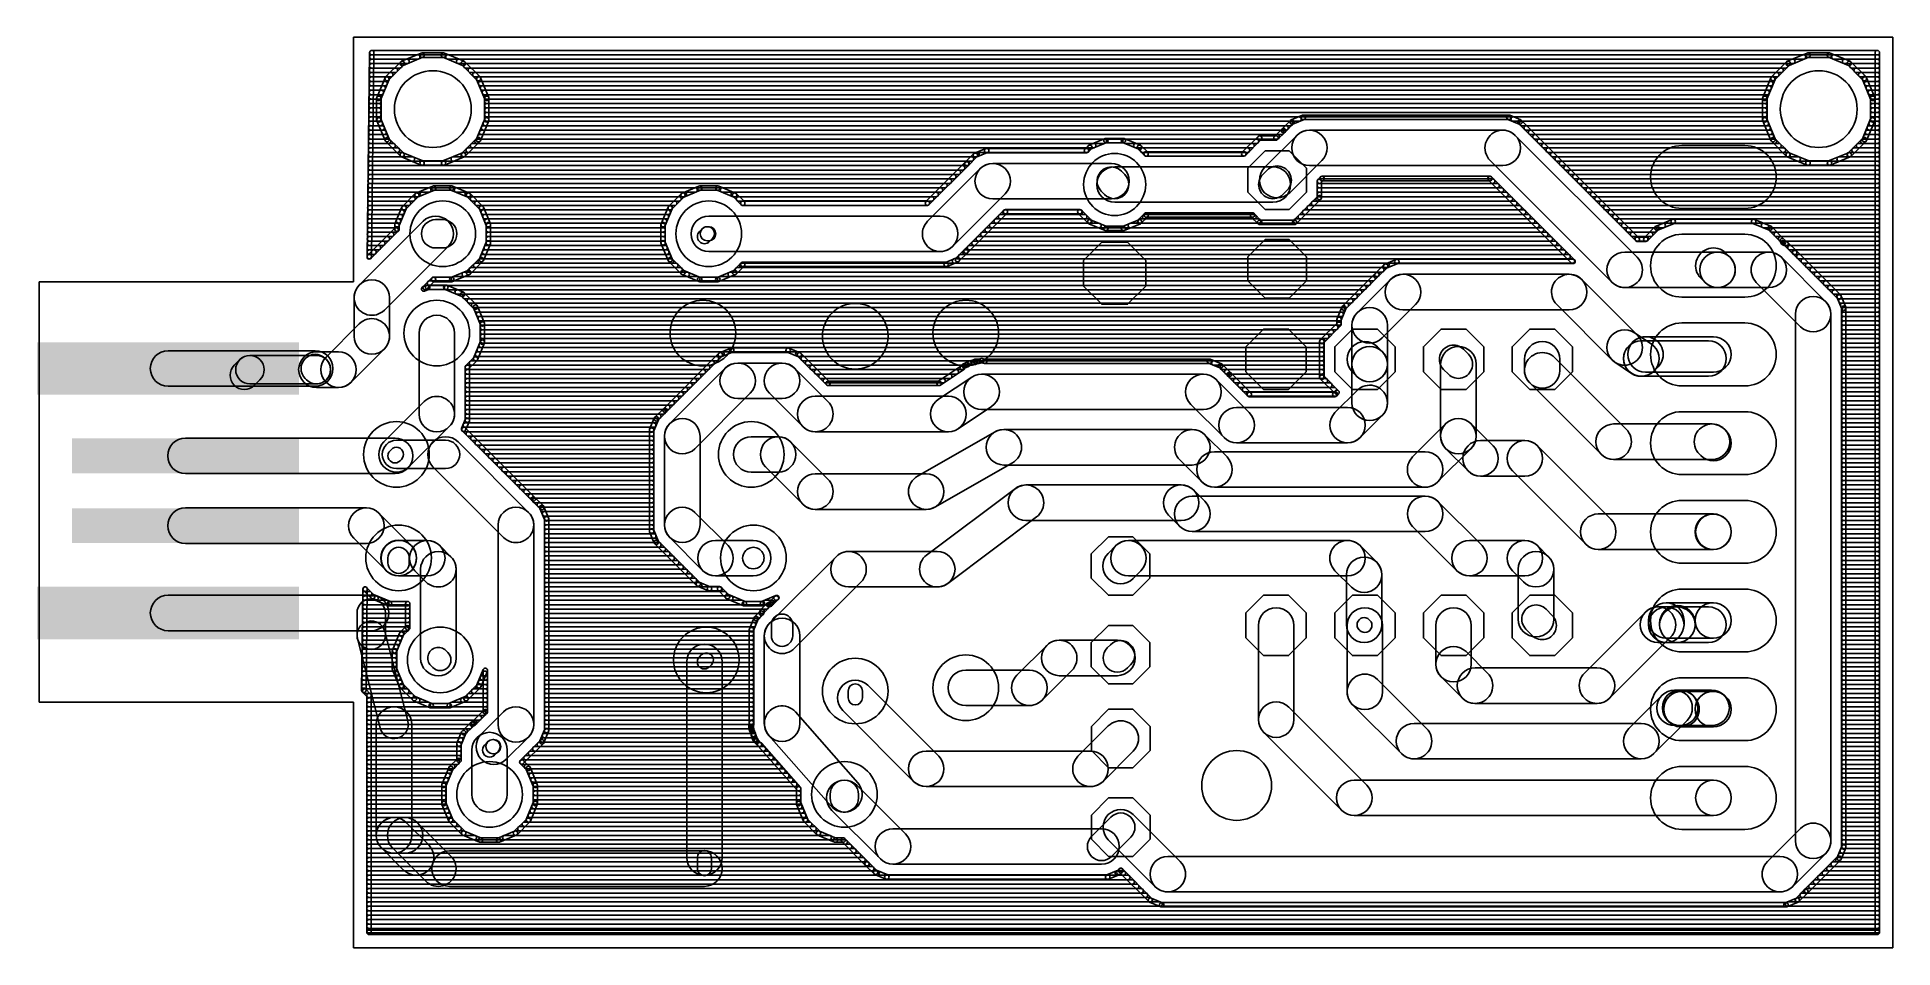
# Model space of a CAD drawing. Extents: x -0.1 to 53.1, y -1 to 25.1.
import ezdxf

# ---------------------------------------------------------------- set-up
doc = ezdxf.new("R2010")
doc.units = 0
for name, color, linetype in [('16', 174, 'CONTINUOUS'), ('17', 94, 'CONTINUOUS'), ('20', 178, 'CONTINUOUS')]:
    doc.layers.add(name, color=color, linetype=linetype)

# ---------------------------------------------------------------- blocks, each defined once
blk = doc.blocks.new('OCTAGONP')
blk.add_lwpolyline([(-0.5, -0.2071), (-0.5, 0.2071), (-0.2071, 0.5), (0.2071, 0.5), (0.5, 0.2071), (0.5, -0.2071), (0.2071, -0.5), (-0.2071, -0.5)], close=True)
blk = doc.blocks.new('ROUNDP')
blk.add_circle((0, 0), 0.5)
blk = doc.blocks.new('RECT')
blk.add_solid([(-0.5, -0.5), (0.5, -0.5), (-0.5, 0.5), (0.5, 0.5)])
blk = doc.blocks.new('LONGP100')
blk.add_lwpolyline([(-0.5, -0.5), (0.5, -0.5, 1), (0.5, 0.5), (-0.5, 0.5, 1)], format="xyb", close=True)

msp = doc.modelspace()

# ---------------------------------------------------------------- linework, layer by layer
at = {"layer": '16'}
for points in [[(9.5138, 18.785), (9.5869, 24.6347, 1), (9.4599, 24.6363), (9.3868, 18.7866, 1)], [(9.5202, 24.3205), (10.5313, 24.3205, 1), (10.5313, 24.4475), (9.5202, 24.4475, 1)], [(9.5218, 24.4475), (10.8379, 24.4475, 1), (10.8379, 24.5745), (9.5218, 24.5745, 1)], [(9.5234, 24.572), (52.638, 24.572, 1), (52.638, 24.699), (9.5234, 24.699, 1)], [(10.9397, 24.6219), (10.3721, 24.3868, 1), (10.4207, 24.2694), (10.9883, 24.5046, 1)], [(11.5785, 24.6267), (10.964, 24.6267, 1), (10.964, 24.4997), (11.5785, 24.4997, 1)], [(12.1704, 24.3868), (11.6028, 24.6219, 1), (11.5542, 24.5046), (12.1218, 24.2694, 1)], [(11.7046, 24.4475), (50.5254, 24.4475, 1), (50.5254, 24.5745), (11.7046, 24.5745, 1)], [(12.0112, 24.3205), (50.2188, 24.3205, 1), (50.2188, 24.4475), (12.0112, 24.4475, 1)], [(50.6272, 24.6219), (50.0596, 24.3868, 1), (50.1082, 24.2694), (50.6758, 24.5046, 1)], [(51.266, 24.6267), (50.6515, 24.6267, 1), (50.6515, 24.4997), (51.266, 24.4997, 1)], [(51.8579, 24.3868), (51.2903, 24.6219, 1), (51.2417, 24.5046), (51.8093, 24.2694, 1)], [(51.3921, 24.4475), (52.638, 24.4475, 1), (52.638, 24.5745), (51.3921, 24.5745, 1)], [(51.6987, 24.3205), (52.638, 24.3205, 1), (52.638, 24.4475), (51.6987, 24.4475, 1)], [(52.5745, 24.6355), (52.5745, -0.5555, 1), (52.7015, -0.5555), (52.7015, 24.6355, 1)], [(9.5139, 23.8125), (9.9546, 23.8125, 1), (9.9546, 23.9395), (9.5139, 23.9395, 1)], [(9.5155, 23.9395), (10.0712, 23.9395, 1), (10.0712, 24.0665), (9.5155, 24.0665, 1)], [(9.5171, 24.0665), (10.1982, 24.0665, 1), (10.1982, 24.1935), (9.5171, 24.1935, 1)], [(9.5186, 24.1935), (10.3252, 24.1935, 1), (10.3252, 24.3205), (9.5186, 24.3205, 1)], [(9.9032, 23.9179), (9.6681, 23.3503, 1), (9.7854, 23.3017), (10.0206, 23.8693, 1)], [(10.3515, 24.373), (9.917, 23.9385, 1), (10.0068, 23.8487), (10.4413, 24.2832, 1)], [(12.6255, 23.9385), (12.191, 24.373, 1), (12.1012, 24.2832), (12.5357, 23.8487, 1)], [(12.2172, 24.1935), (50.0127, 24.1935, 1), (50.0127, 24.3205), (12.2172, 24.3205, 1)], [(12.3443, 24.0665), (49.8857, 24.0665, 1), (49.8857, 24.1935), (12.3443, 24.1935, 1)], [(12.4713, 23.9395), (49.7587, 23.9395, 1), (49.7587, 24.0665), (12.4713, 24.0665, 1)], [(12.8744, 23.3503), (12.6393, 23.9179, 1), (12.5219, 23.8693), (12.7571, 23.3017, 1)], [(12.5879, 23.8125), (49.6421, 23.8125, 1), (49.6421, 23.9395), (12.5879, 23.9395, 1)], [(49.5907, 23.9179), (49.3556, 23.3503, 1), (49.4729, 23.3017), (49.7081, 23.8693, 1)], [(50.039, 24.373), (49.6045, 23.9385, 1), (49.6943, 23.8487), (50.1288, 24.2832, 1)], [(52.313, 23.9385), (51.8785, 24.373, 1), (51.7887, 24.2832), (52.2232, 23.8487, 1)], [(51.9047, 24.1935), (52.638, 24.1935, 1), (52.638, 24.3205), (51.9047, 24.3205, 1)], [(52.0318, 24.0665), (52.638, 24.0665, 1), (52.638, 24.1935), (52.0318, 24.1935, 1)], [(52.1588, 23.9395), (52.638, 23.9395, 1), (52.638, 24.0665), (52.1588, 24.0665, 1)], [(52.5619, 23.3503), (52.3268, 23.9179, 1), (52.2094, 23.8693), (52.4446, 23.3017, 1)], [(52.2754, 23.8125), (52.638, 23.8125, 1), (52.638, 23.9395), (52.2754, 23.9395, 1)], [(9.5075, 23.3045), (9.7442, 23.3045, 1), (9.7442, 23.4315), (9.5075, 23.4315, 1)], [(9.5091, 23.4315), (9.7968, 23.4315, 1), (9.7968, 23.5585), (9.5091, 23.5585, 1)], [(9.5107, 23.5585), (9.8494, 23.5585, 1), (9.8494, 23.6855), (9.5107, 23.6855, 1)], [(9.5123, 23.6855), (9.902, 23.6855, 1), (9.902, 23.8125), (9.5123, 23.8125, 1)], [(9.6633, 23.326), (9.6633, 22.7115, 1), (9.7903, 22.7115), (9.7903, 23.326, 1)], [(12.6405, 23.6855), (49.5895, 23.6855, 1), (49.5895, 23.8125), (12.6405, 23.8125, 1)], [(12.6931, 23.5585), (49.5369, 23.5585, 1), (49.5369, 23.6855), (12.6931, 23.6855, 1)], [(12.7457, 23.4315), (49.4843, 23.4315, 1), (49.4843, 23.5585), (12.7457, 23.5585, 1)], [(12.7983, 23.3045), (49.4317, 23.3045, 1), (49.4317, 23.4315), (12.7983, 23.4315, 1)], [(12.8792, 22.7115), (12.8792, 23.326, 1), (12.7522, 23.326), (12.7522, 22.7115, 1)], [(49.3508, 23.326), (49.3508, 22.7115, 1), (49.4778, 22.7115), (49.4778, 23.326, 1)], [(52.328, 23.6855), (52.638, 23.6855, 1), (52.638, 23.8125), (52.328, 23.8125, 1)], [(52.3806, 23.5585), (52.638, 23.5585, 1), (52.638, 23.6855), (52.3806, 23.6855, 1)], [(52.4332, 23.4315), (52.638, 23.4315, 1), (52.638, 23.5585), (52.4332, 23.5585, 1)], [(52.4858, 23.3045), (52.638, 23.3045, 1), (52.638, 23.4315), (52.4858, 23.4315, 1)], [(52.5667, 22.7115), (52.5667, 23.326, 1), (52.4397, 23.326), (52.4397, 22.7115, 1)], [(9.5012, 22.7965), (9.7268, 22.7965, 1), (9.7268, 22.9235), (9.5012, 22.9235, 1)], [(9.5028, 22.9235), (9.7268, 22.9235, 1), (9.7268, 23.0505), (9.5028, 23.0505, 1)], [(9.5044, 23.0505), (9.7268, 23.0505, 1), (9.7268, 23.1775), (9.5044, 23.1775, 1)], [(9.5059, 23.1775), (9.7268, 23.1775, 1), (9.7268, 23.3045), (9.5059, 23.3045, 1)], [(12.8157, 23.1775), (49.4143, 23.1775, 1), (49.4143, 23.3045), (12.8157, 23.3045, 1)], [(12.8157, 23.0505), (49.4143, 23.0505, 1), (49.4143, 23.1775), (12.8157, 23.1775, 1)], [(12.8157, 22.9235), (49.4143, 22.9235, 1), (49.4143, 23.0505), (12.8157, 23.0505, 1)], [(12.8157, 22.7965), (49.4143, 22.7965, 1), (49.4143, 22.9235), (12.8157, 22.9235, 1)], [(52.5032, 23.1775), (52.638, 23.1775, 1), (52.638, 23.3045), (52.5032, 23.3045, 1)], [(52.5032, 23.0505), (52.638, 23.0505, 1), (52.638, 23.1775), (52.5032, 23.1775, 1)], [(52.5032, 22.9235), (52.638, 22.9235, 1), (52.638, 23.0505), (52.5032, 23.0505, 1)], [(52.5032, 22.7965), (52.638, 22.7965, 1), (52.638, 22.9235), (52.5032, 22.9235, 1)], [(9.4948, 22.2885), (9.8757, 22.2885, 1), (9.8757, 22.4155), (9.4948, 22.4155, 1)], [(9.4964, 22.4155), (9.8231, 22.4155, 1), (9.8231, 22.5425), (9.4964, 22.5425, 1)], [(9.498, 22.5425), (9.7705, 22.5425, 1), (9.7705, 22.6695), (9.498, 22.6695, 1)], [(9.4996, 22.6695), (9.7268, 22.6695, 1), (9.7268, 22.7965), (9.4996, 22.7965, 1)], [(9.6681, 22.6872), (9.9032, 22.1196, 1), (10.0206, 22.1682), (9.7854, 22.7358, 1)], [(12.6393, 22.1196), (12.8744, 22.6872, 1), (12.7571, 22.7358), (12.5219, 22.1682, 1)], [(12.6668, 22.2885), (35.5791, 22.2885, 1), (35.5791, 22.4155), (12.6668, 22.4155, 1)], [(12.7194, 22.4155), (35.7061, 22.4155, 1), (35.7061, 22.5425), (12.7194, 22.5425, 1)], [(12.772, 22.5425), (35.8331, 22.5425, 1), (35.8331, 22.6695), (12.772, 22.6695, 1)], [(12.8157, 22.6695), (36.077, 22.6695, 1), (36.077, 22.7965), (12.8157, 22.7965, 1)], [(36.0147, 22.2667), (35.0908, 21.3428, 1), (35.8092, 20.6244), (36.7331, 21.5483, 1)], [(35.5861, 22.4488), (35.3723, 22.235, 1), (35.4621, 22.1452), (35.6759, 22.359, 1)], [(35.8326, 22.6953), (35.5861, 22.4488, 1), (35.6759, 22.359), (35.9224, 22.6055, 1)], [(35.5675, 22.4039), (35.5675, 22.4039, 1), (35.6945, 22.4039), (35.6945, 22.4039, 1)], [(36.1753, 22.8425), (35.8532, 22.7091, 1), (35.9018, 22.5917), (36.2239, 22.7251, 1)], [(36.3739, 21.3995), (41.91, 21.3995, 1), (41.91, 22.4155), (36.3739, 22.4155, 1)], [(42.0843, 22.8473), (36.1996, 22.8473, 1), (36.1996, 22.7203), (42.0843, 22.7203, 1)], [(41.5508, 21.5483), (45.0433, 18.0558, 1), (45.7617, 18.7742), (42.2692, 22.2667, 1)], [(42.4307, 22.7091), (42.1086, 22.8425, 1), (42.06, 22.7251), (42.3821, 22.5917, 1)], [(42.2069, 22.6695), (49.4143, 22.6695, 1), (49.4143, 22.7965), (42.2069, 22.7965, 1)], [(45.8104, 19.3362), (42.4513, 22.6953, 1), (42.3615, 22.6055), (45.7206, 19.2464, 1)], [(42.4508, 22.5425), (49.458, 22.5425, 1), (49.458, 22.6695), (42.4508, 22.6695, 1)], [(42.5778, 22.4155), (49.5106, 22.4155, 1), (49.5106, 22.5425), (42.5778, 22.5425, 1)], [(42.7048, 22.2885), (49.5632, 22.2885, 1), (49.5632, 22.4155), (42.7048, 22.4155, 1)], [(49.3556, 22.6872), (49.5907, 22.1196, 1), (49.7081, 22.1682), (49.4729, 22.7358, 1)], [(52.3268, 22.1196), (52.5619, 22.6872, 1), (52.4446, 22.7358), (52.2094, 22.1682, 1)], [(52.3543, 22.2885), (52.638, 22.2885, 1), (52.638, 22.4155), (52.3543, 22.4155, 1)], [(52.4069, 22.4155), (52.638, 22.4155, 1), (52.638, 22.5425), (52.4069, 22.5425, 1)], [(52.4595, 22.5425), (52.638, 22.5425, 1), (52.638, 22.6695), (52.4595, 22.6695, 1)], [(52.5032, 22.6695), (52.638, 22.6695, 1), (52.638, 22.7965), (52.5032, 22.7965, 1)], [(9.4885, 21.7805), (10.2617, 21.7805, 1), (10.2617, 21.9075), (9.4885, 21.9075, 1)], [(9.4901, 21.9075), (10.1347, 21.9075, 1), (10.1347, 22.0345), (9.4901, 22.0345, 1)], [(9.4917, 22.0345), (10.0077, 22.0345, 1), (10.0077, 22.1615), (9.4917, 22.1615, 1)], [(9.4932, 22.1615), (9.9283, 22.1615, 1), (9.9283, 22.2885), (9.4932, 22.2885, 1)], [(9.917, 22.099), (10.3515, 21.6645, 1), (10.4413, 21.7543), (10.0068, 22.1888, 1)], [(12.191, 21.6645), (12.6255, 22.099, 1), (12.5357, 22.1888), (12.1012, 21.7543, 1)], [(12.2808, 21.7805), (30.0037, 21.7805, 1), (30.0037, 21.9075), (12.2808, 21.9075, 1)], [(12.4078, 21.9075), (30.1948, 21.9075, 1), (30.1948, 22.0345), (12.4078, 22.0345, 1)], [(12.5348, 22.0345), (30.5014, 22.0345, 1), (30.5014, 22.1615), (12.5348, 22.1615, 1)], [(12.6142, 22.1615), (35.4521, 22.1615, 1), (35.4521, 22.2885), (12.6142, 22.2885, 1)], [(27.1064, 21.89), (26.7843, 21.7566, 1), (26.8329, 21.6392), (27.155, 21.7726, 1)], [(29.991, 21.8948), (27.1307, 21.8948, 1), (27.1307, 21.7678), (29.991, 21.7678, 1)], [(30.0404, 21.9705), (29.9461, 21.8762, 1), (30.0359, 21.7864), (30.1302, 21.8807, 1)], [(30.5231, 22.1757), (30.061, 21.9843, 1), (30.1096, 21.867), (30.5717, 22.0584, 1)], [(31.0476, 22.1805), (30.5474, 22.1805, 1), (30.5474, 22.0535), (31.0476, 22.0535, 1)], [(31.534, 21.9843), (31.0719, 22.1757, 1), (31.0233, 22.0584), (31.4854, 21.867, 1)], [(31.0936, 22.0345), (34.8582, 22.0345, 1), (34.8582, 22.1615), (31.0936, 22.1615, 1)], [(31.4002, 21.9075), (34.7312, 21.9075, 1), (34.7312, 22.0345), (31.4002, 22.0345, 1)], [(31.7442, 21.7809), (31.5546, 21.9705, 1), (31.4648, 21.8807), (31.6544, 21.6911, 1)], [(31.5913, 21.7805), (34.6042, 21.7805, 1), (34.6042, 21.9075), (31.5913, 21.9075, 1)], [(34.4962, 21.7995), (31.6993, 21.7995, 1), (31.6993, 21.6725), (34.4962, 21.6725, 1)], [(34.9053, 22.235), (34.4513, 21.7809, 1), (34.5411, 21.6911), (34.9952, 22.1452, 1)], [(35.4172, 22.2536), (34.9503, 22.2536, 1), (34.9503, 22.1266), (35.4172, 22.1266, 1)], [(42.8318, 22.1615), (49.6158, 22.1615, 1), (49.6158, 22.2885), (42.8318, 22.2885, 1)], [(42.9588, 22.0345), (49.6952, 22.0345, 1), (49.6952, 22.1615), (42.9588, 22.1615, 1)], [(43.0858, 21.9075), (49.8222, 21.9075, 1), (49.8222, 22.0345), (43.0858, 22.0345, 1)], [(43.2128, 21.7805), (49.9492, 21.7805, 1), (49.9492, 21.9075), (43.2128, 21.9075, 1)], [(49.6045, 22.099), (50.039, 21.6645, 1), (50.1288, 21.7543), (49.6943, 22.1888, 1)], [(51.8785, 21.6645), (52.313, 22.099, 1), (52.2232, 22.1888), (51.7887, 21.7543, 1)], [(51.9683, 21.7805), (52.638, 21.7805, 1), (52.638, 21.9075), (51.9683, 21.9075, 1)], [(52.0953, 21.9075), (52.638, 21.9075, 1), (52.638, 22.0345), (52.0953, 22.0345, 1)], [(52.2223, 22.0345), (52.638, 22.0345, 1), (52.638, 22.1615), (52.2223, 22.1615, 1)], [(52.3017, 22.1615), (52.638, 22.1615, 1), (52.638, 22.2885), (52.3017, 22.2885, 1)], [(9.4805, 21.1455), (26.3197, 21.1455, 1), (26.3197, 21.2725), (9.4805, 21.2725, 1)], [(9.4821, 21.2725), (26.4467, 21.2725, 1), (26.4467, 21.3995), (9.4821, 21.3995, 1)], [(9.4837, 21.3995), (26.5737, 21.3995, 1), (26.5737, 21.5265), (9.4837, 21.5265, 1)], [(9.4853, 21.5265), (10.6846, 21.5265, 1), (10.6846, 21.6535), (9.4853, 21.6535, 1)], [(9.4869, 21.6535), (10.3887, 21.6535, 1), (10.3887, 21.7805), (9.4869, 21.7805, 1)], [(10.3721, 21.6507), (10.9397, 21.4156, 1), (10.9883, 21.5329), (10.4207, 21.7681, 1)], [(10.964, 21.4108), (11.5785, 21.4108, 1), (11.5785, 21.5378), (10.964, 21.5378, 1)], [(11.6028, 21.4156), (12.1704, 21.6507, 1), (12.1218, 21.7681), (11.5542, 21.5329, 1)], [(11.8579, 21.5265), (26.7007, 21.5265, 1), (26.7007, 21.6535), (11.8579, 21.6535, 1)], [(12.1538, 21.6535), (26.8548, 21.6535, 1), (26.8548, 21.7805), (12.1538, 21.7805, 1)], [(26.1573, 19.0889), (27.6642, 20.5958, 1), (26.9458, 21.3142), (25.4389, 19.8073, 1)], [(26.5172, 21.4963), (25.3902, 20.3693, 1), (25.48, 20.2795), (26.607, 21.4065, 1)], [(26.7637, 21.7428), (26.5172, 21.4963, 1), (26.607, 21.4065), (26.8535, 21.653, 1)], [(26.4986, 21.4514), (26.4986, 21.4514, 1), (26.6256, 21.4514), (26.6256, 21.4514, 1)], [(27.305, 20.447), (30.7023, 20.447, 1), (30.7023, 21.463), (27.305, 21.463, 1)], [(30.7975, 20.3518), (35.3261, 20.3518, 1), (35.3261, 21.3678), (30.7975, 21.3678, 1)], [(30.4149, 20.6676), (30.5101, 20.5724, 1), (31.0849, 21.1471), (30.9896, 21.2424, 1)], [(35.6135, 20.5724), (35.7374, 20.6962, 1), (35.1626, 21.271), (35.0388, 21.1471, 1)], [(43.3398, 21.6535), (50.0762, 21.6535, 1), (50.0762, 21.7805), (43.3398, 21.7805, 1)], [(43.4668, 21.5265), (50.3721, 21.5265, 1), (50.3721, 21.6535), (43.4668, 21.6535, 1)], [(43.5938, 21.3995), (52.638, 21.3995, 1), (52.638, 21.5265), (43.5938, 21.5265, 1)], [(43.7208, 21.2725), (52.638, 21.2725, 1), (52.638, 21.3995), (43.7208, 21.3995, 1)], [(43.8478, 21.1455), (52.638, 21.1455, 1), (52.638, 21.2725), (43.8478, 21.2725, 1)], [(50.0596, 21.6507), (50.6272, 21.4156, 1), (50.6758, 21.5329), (50.1082, 21.7681, 1)], [(50.6515, 21.4108), (51.266, 21.4108, 1), (51.266, 21.5378), (50.6515, 21.5378, 1)], [(51.2903, 21.4156), (51.8579, 21.6507, 1), (51.8093, 21.7681), (51.2417, 21.5329, 1)], [(51.5454, 21.5265), (52.638, 21.5265, 1), (52.638, 21.6535), (51.5454, 21.6535, 1)], [(51.8413, 21.6535), (52.638, 21.6535, 1), (52.638, 21.7805), (51.8413, 21.7805, 1)], [(9.4742, 20.6375), (11.1606, 20.6375, 1), (11.1606, 20.7645), (9.4742, 20.7645, 1)], [(9.4758, 20.7645), (25.9387, 20.7645, 1), (25.9387, 20.8915), (9.4758, 20.8915, 1)], [(9.4774, 20.8915), (26.0657, 20.8915, 1), (26.0657, 21.0185), (9.4774, 21.0185, 1)], [(9.479, 21.0185), (26.1927, 21.0185, 1), (26.1927, 21.1455), (9.479, 21.1455, 1)], [(11.2696, 20.8149), (10.7888, 20.6157, 1), (10.8374, 20.4984), (11.3182, 20.6975, 1)], [(11.8143, 20.8197), (11.2939, 20.8197, 1), (11.2939, 20.6927), (11.8143, 20.6927, 1)], [(12.3194, 20.6157), (11.8386, 20.8149, 1), (11.79, 20.6975), (12.2708, 20.4984, 1)], [(11.9476, 20.6375), (18.7806, 20.6375, 1), (18.7806, 20.7645), (11.9476, 20.7645, 1)], [(18.8896, 20.8149), (18.4088, 20.6157, 1), (18.4574, 20.4984), (18.9382, 20.6975, 1)], [(19.4343, 20.8197), (18.9139, 20.8197, 1), (18.9139, 20.6927), (19.4343, 20.6927, 1)], [(19.9394, 20.6157), (19.4586, 20.8149, 1), (19.41, 20.6975), (19.8908, 20.4984, 1)], [(19.5676, 20.6375), (25.8117, 20.6375, 1), (25.8117, 20.7645), (19.5676, 20.7645, 1)], [(36.7014, 20.9059), (36.7818, 20.9863, 1), (36.692, 21.0761), (36.6116, 20.9957, 1)], [(36.72, 20.4839), (36.72, 20.9508, 1), (36.593, 20.9508), (36.593, 20.4839, 1)], [(36.6565, 20.7645), (41.7502, 20.7645, 1), (41.7502, 20.8915), (36.6565, 20.8915, 1)], [(36.6565, 20.6375), (41.8772, 20.6375, 1), (41.8772, 20.7645), (36.6565, 20.7645, 1)], [(36.6607, 20.8915), (41.6232, 20.8915, 1), (41.6232, 21.0185), (36.6607, 21.0185, 1)], [(36.7369, 20.9677), (41.547, 20.9677, 1), (41.547, 21.0947), (36.7369, 21.0947, 1)], [(41.5021, 20.9863), (43.877, 18.6114, 1), (43.9668, 18.7012), (41.5919, 21.0761, 1)], [(43.9748, 21.0185), (52.638, 21.0185, 1), (52.638, 21.1455), (43.9748, 21.1455, 1)], [(44.1018, 20.8915), (52.638, 20.8915, 1), (52.638, 21.0185), (44.1018, 21.0185, 1)], [(44.2288, 20.7645), (52.638, 20.7645, 1), (52.638, 20.8915), (44.2288, 20.8915, 1)], [(44.3558, 20.6375), (52.638, 20.6375, 1), (52.638, 20.7645), (44.3558, 20.7645, 1)], [(9.4678, 20.1295), (10.4491, 20.1295, 1), (10.4491, 20.2565), (9.4678, 20.2565, 1)], [(9.4694, 20.2565), (10.5761, 20.2565, 1), (10.5761, 20.3835), (9.4694, 20.3835, 1)], [(9.471, 20.3835), (10.7031, 20.3835, 1), (10.7031, 20.5105), (9.471, 20.5105, 1)], [(9.4726, 20.5105), (10.854, 20.5105, 1), (10.854, 20.6375), (9.4726, 20.6375, 1)], [(10.3865, 20.2134), (10.1873, 19.7326, 1), (10.3047, 19.684), (10.5038, 20.1648, 1)], [(10.7682, 20.602), (10.4002, 20.234, 1), (10.49, 20.1442), (10.858, 20.5121, 1)], [(12.2542, 20.5105), (18.474, 20.5105, 1), (18.474, 20.6375), (12.2542, 20.6375, 1)], [(12.708, 20.234), (12.34, 20.602, 1), (12.2502, 20.5121), (12.6181, 20.1442, 1)], [(12.4051, 20.3835), (18.3231, 20.3835, 1), (18.3231, 20.5105), (12.4051, 20.5105, 1)], [(12.5321, 20.2565), (18.1961, 20.2565, 1), (18.1961, 20.3835), (12.5321, 20.3835, 1)], [(12.6591, 20.1295), (18.0691, 20.1295, 1), (18.0691, 20.2565), (12.6591, 20.2565, 1)], [(12.9209, 19.7326), (12.7217, 20.2134, 1), (12.6044, 20.1648), (12.8035, 19.684, 1)], [(18.0065, 20.2134), (17.8073, 19.7326, 1), (17.9247, 19.684), (18.1238, 20.1648, 1)], [(18.3882, 20.602), (18.0202, 20.234, 1), (18.11, 20.1442), (18.478, 20.5121, 1)], [(19.8742, 20.5105), (25.6847, 20.5105, 1), (25.6847, 20.6375), (19.8742, 20.6375, 1)], [(20.1926, 20.3693), (19.96, 20.602, 1), (19.8702, 20.5121), (20.1028, 20.2795, 1)], [(20.0251, 20.3835), (25.5577, 20.3835, 1), (25.5577, 20.5105), (20.0251, 20.5105, 1)], [(25.4351, 20.3879), (20.1477, 20.3879, 1), (20.1477, 20.2609), (25.4351, 20.2609, 1)], [(35.9946, 19.7322), (36.7014, 20.4389, 1), (36.6116, 20.5288), (35.9048, 19.822, 1)], [(36.3656, 20.1295), (42.3852, 20.1295, 1), (42.3852, 20.2565), (36.3656, 20.2565, 1)], [(36.4926, 20.2565), (42.2582, 20.2565, 1), (42.2582, 20.3835), (36.4926, 20.3835, 1)], [(36.6196, 20.3835), (42.1312, 20.3835, 1), (42.1312, 20.5105), (36.6196, 20.5105, 1)], [(36.6565, 20.5105), (42.0042, 20.5105, 1), (42.0042, 20.6375), (36.6565, 20.6375, 1)], [(44.4828, 20.5105), (52.638, 20.5105, 1), (52.638, 20.6375), (44.4828, 20.6375, 1)], [(44.6098, 20.3835), (52.638, 20.3835, 1), (52.638, 20.5105), (44.6098, 20.5105, 1)], [(44.7368, 20.2565), (52.638, 20.2565, 1), (52.638, 20.3835), (44.7368, 20.3835, 1)], [(44.8638, 20.1295), (52.638, 20.1295, 1), (52.638, 20.2565), (44.8638, 20.2565, 1)], [(10.9926, 19.8073), (9.1658, 17.9805, 1), (9.8842, 17.262), (11.7111, 19.0889, 1)], [(9.4615, 19.6215), (10.246, 19.6215, 1), (10.246, 19.7485), (9.4615, 19.7485, 1)], [(9.4631, 19.7485), (10.289, 19.7485, 1), (10.289, 19.8755), (9.4631, 19.8755, 1)], [(9.4647, 19.8755), (10.3416, 19.8755, 1), (10.3416, 20.0025), (9.4647, 20.0025, 1)], [(9.4663, 20.0025), (10.3942, 20.0025, 1), (10.3942, 20.1295), (9.4663, 20.1295, 1)], [(10.1825, 19.7083), (10.1825, 19.5815, 1), (10.3095, 19.5815), (10.3095, 19.7083, 1)], [(11.5541, 19.8545), (11.3519, 19.8545, 1), (11.3519, 19.0417), (11.5541, 19.0417, 1)], [(12.714, 20.0025), (18.0142, 20.0025, 1), (18.0142, 20.1295), (12.714, 20.1295, 1)], [(12.7666, 19.8755), (17.9616, 19.8755, 1), (17.9616, 20.0025), (12.7666, 20.0025, 1)], [(12.8192, 19.7485), (17.909, 19.7485, 1), (17.909, 19.8755), (12.8192, 19.8755, 1)], [(12.9257, 19.1879), (12.9257, 19.7083, 1), (12.7987, 19.7083), (12.7987, 19.1879, 1)], [(12.8622, 19.6215), (17.866, 19.6215, 1), (17.866, 19.7485), (12.8622, 19.7485, 1)], [(17.8025, 19.7083), (17.8025, 19.1879, 1), (17.9295, 19.1879), (17.9295, 19.7083, 1)], [(19.1741, 18.9401), (25.7981, 18.9401, 1), (25.7981, 19.9561), (19.1741, 19.9561, 1)], [(26.5859, 18.9068), (27.7129, 20.0338, 1), (27.6231, 20.1236), (26.4961, 18.9966, 1)], [(27.2743, 19.6215), (30.3481, 19.6215, 1), (30.3481, 19.7485), (27.2743, 19.7485, 1)], [(27.4013, 19.7485), (30.0672, 19.7485, 1), (30.0672, 19.8755), (27.4013, 19.8755, 1)], [(27.5283, 19.8755), (29.9402, 19.8755, 1), (29.9402, 20.0025), (27.5283, 20.0025, 1)], [(27.6553, 20.0025), (29.8132, 20.0025, 1), (29.8132, 20.1295), (27.6553, 20.1295, 1)], [(27.668, 20.0152), (29.8005, 20.0152, 1), (29.8005, 20.1422), (27.668, 20.1422, 1)], [(29.7556, 20.0338), (30.0404, 19.749, 1), (30.1302, 19.8388), (29.8454, 20.1236, 1)], [(30.061, 19.7352), (30.5231, 19.5438, 1), (30.5717, 19.6611), (30.1096, 19.8525, 1)], [(30.5474, 19.5389), (31.0476, 19.5389, 1), (31.0476, 19.666), (30.5474, 19.666, 1)], [(31.0719, 19.5438), (31.534, 19.7352, 1), (31.4854, 19.8525), (31.0233, 19.6611, 1)], [(31.2469, 19.6215), (42.8932, 19.6215, 1), (42.8932, 19.7485), (31.2469, 19.7485, 1)], [(31.5546, 19.749), (31.7442, 19.9385, 1), (31.6544, 20.0284), (31.4648, 19.8388, 1)], [(31.5278, 19.7485), (34.9154, 19.7485, 1), (34.9154, 19.8755), (31.5278, 19.8755, 1)], [(31.6548, 19.8755), (34.7884, 19.8755, 1), (34.7884, 20.0025), (31.6548, 20.0025, 1)], [(31.6993, 19.92), (34.7439, 19.92, 1), (34.7439, 20.047), (31.6993, 20.047, 1)], [(34.699, 19.9385), (34.9053, 19.7322, 1), (34.9952, 19.822), (34.7888, 20.0284, 1)], [(34.9503, 19.7136), (35.9497, 19.7136, 1), (35.9497, 19.8406), (34.9503, 19.8406, 1)], [(35.9846, 19.7485), (42.7662, 19.7485, 1), (42.7662, 19.8755), (35.9846, 19.8755, 1)], [(36.1116, 19.8755), (42.6392, 19.8755, 1), (42.6392, 20.0025), (36.1116, 20.0025, 1)], [(36.2386, 20.0025), (42.5122, 20.0025, 1), (42.5122, 20.1295), (36.2386, 20.1295, 1)], [(44.9908, 20.0025), (52.638, 20.0025, 1), (52.638, 20.1295), (44.9908, 20.1295, 1)], [(45.1178, 19.8755), (52.638, 19.8755, 1), (52.638, 20.0025), (45.1178, 20.0025, 1)], [(45.2448, 19.7485), (52.638, 19.7485, 1), (52.638, 19.8755), (45.2448, 19.8755, 1)], [(45.3718, 19.6215), (46.5069, 19.6215, 1), (46.5069, 19.7485), (45.3718, 19.7485, 1)], [(46.2792, 19.6542), (45.9612, 19.3362, 1), (46.051, 19.2464), (46.369, 19.5644, 1)], [(46.7659, 19.861), (46.2998, 19.6679, 1), (46.3484, 19.5506), (46.8145, 19.7437, 1)], [(49.0948, 19.8659), (46.7902, 19.8659, 1), (46.7902, 19.7389), (49.0948, 19.7389, 1)], [(49.5852, 19.6679), (49.1191, 19.861, 1), (49.0705, 19.7437), (49.5366, 19.5506, 1)], [(49.3781, 19.6215), (52.638, 19.6215, 1), (52.638, 19.7485), (49.3781, 19.7485, 1)], [(49.9626, 19.2974), (49.6058, 19.6542, 1), (49.516, 19.5644), (49.8728, 19.2076, 1)], [(10.2011, 19.6264), (9.4054, 18.8307, 1), (9.4952, 18.7409), (10.2909, 19.5366, 1)], [(9.4551, 19.1135), (9.8415, 19.1135, 1), (9.8415, 19.2405), (9.4551, 19.2405, 1)], [(9.4567, 19.2405), (9.9685, 19.2405, 1), (9.9685, 19.3675), (9.4567, 19.3675, 1)], [(9.4583, 19.3675), (10.0955, 19.3675, 1), (10.0955, 19.4945), (9.4583, 19.4945, 1)], [(9.4599, 19.4945), (10.2225, 19.4945, 1), (10.2225, 19.6215), (9.4599, 19.6215, 1)], [(12.7217, 18.6828), (12.9209, 19.1636, 1), (12.8035, 19.2122), (12.6044, 18.7314, 1)], [(12.8577, 19.1135), (17.8705, 19.1135, 1), (17.8705, 19.2405), (12.8577, 19.2405, 1)], [(12.8622, 19.4945), (17.866, 19.4945, 1), (17.866, 19.6215), (12.8622, 19.6215, 1)], [(12.8622, 19.3675), (17.866, 19.3675, 1), (17.866, 19.4945), (12.8622, 19.4945, 1)], [(12.8622, 19.2405), (17.866, 19.2405, 1), (17.866, 19.3675), (12.8622, 19.3675, 1)], [(17.8073, 19.1636), (18.0065, 18.6828, 1), (18.1238, 18.7314), (17.9247, 19.2122, 1)], [(18.9869, 19.5918), (18.9063, 19.5112, 1), (19.1937, 19.2238), (19.2743, 19.3044, 1)], [(19.1741, 19.6513), (19.1306, 19.6513, 1), (19.1306, 19.2449), (19.1741, 19.2449, 1)], [(26.7663, 19.1135), (43.4012, 19.1135, 1), (43.4012, 19.2405), (26.7663, 19.2405, 1)], [(26.8933, 19.2405), (43.2742, 19.2405, 1), (43.2742, 19.3675), (26.8933, 19.3675, 1)], [(27.0203, 19.3675), (43.1472, 19.3675, 1), (43.1472, 19.4945), (27.0203, 19.4945, 1)], [(27.1473, 19.4945), (43.0202, 19.4945, 1), (43.0202, 19.6215), (27.1473, 19.6215, 1)], [(45.4988, 19.4945), (46.2728, 19.4945, 1), (46.2728, 19.6215), (45.4988, 19.6215, 1)], [(45.6258, 19.3675), (46.1458, 19.3675, 1), (46.1458, 19.4945), (45.6258, 19.4945, 1)], [(45.7528, 19.2405), (46.0188, 19.2405, 1), (46.0188, 19.3675), (45.7528, 19.3675, 1)], [(46.0061, 19.3548), (45.7655, 19.3548, 1), (45.7655, 19.2278), (46.0061, 19.2278, 1)], [(49.6122, 19.4945), (52.638, 19.4945, 1), (52.638, 19.6215), (49.6122, 19.6215, 1)], [(49.7392, 19.3675), (52.638, 19.3675, 1), (52.638, 19.4945), (49.7392, 19.4945, 1)], [(49.8662, 19.2405), (52.638, 19.2405, 1), (52.638, 19.3675), (49.8662, 19.3675, 1)], [(50.0012, 19.2169), (49.9764, 19.2768, 1), (49.859, 19.2282), (49.8838, 19.1683, 1)], [(50.0507, 19.2166), (49.9668, 19.2513, 1), (49.9182, 19.134), (50.0021, 19.0992, 1)], [(49.9802, 19.1135), (52.638, 19.1135, 1), (52.638, 19.2405), (49.9802, 19.2405, 1)], [(50.3178, 18.9563), (50.0713, 19.2028, 1), (49.9815, 19.113), (50.228, 18.8665, 1)], [(9.4504, 18.7325), (9.4605, 18.7325, 1), (9.4605, 18.8595), (9.4504, 18.8595, 1)], [(9.452, 18.8595), (9.5875, 18.8595, 1), (9.5875, 18.9865), (9.452, 18.9865, 1)], [(9.4536, 18.9865), (9.7145, 18.9865, 1), (9.7145, 19.1135), (9.4536, 19.1135, 1)], [(12.34, 18.2942), (12.708, 18.6622, 1), (12.6181, 18.752), (12.2502, 18.384, 1)], [(12.4979, 18.4785), (18.2303, 18.4785, 1), (18.2303, 18.6055), (12.4979, 18.6055, 1)], [(12.6249, 18.6055), (18.1033, 18.6055, 1), (18.1033, 18.7325), (12.6249, 18.7325, 1)], [(12.6999, 18.7325), (18.0283, 18.7325, 1), (18.0283, 18.8595), (12.6999, 18.8595, 1)], [(12.7525, 18.8595), (17.9757, 18.8595, 1), (17.9757, 18.9865), (12.7525, 18.9865, 1)], [(12.8051, 18.9865), (17.9231, 18.9865, 1), (17.9231, 19.1135), (12.8051, 19.1135, 1)], [(18.0202, 18.6622), (18.3882, 18.2942, 1), (18.478, 18.384), (18.11, 18.752, 1)], [(19.96, 18.2942), (20.1926, 18.5269, 1), (20.1028, 18.6167), (19.8702, 18.384, 1)], [(20.1179, 18.4785), (38.6023, 18.4785, 1), (38.6023, 18.6055), (20.1179, 18.6055, 1)], [(20.1477, 18.5083), (25.9724, 18.5083, 1), (25.9724, 18.6353), (20.1477, 18.6353, 1)], [(25.9967, 18.5131), (26.3188, 18.6465, 1), (26.2702, 18.7639), (25.9481, 18.6305, 1)], [(26.2071, 18.6055), (43.9092, 18.6055, 1), (43.9092, 18.7325), (26.2071, 18.7325, 1)], [(26.3394, 18.6603), (26.5859, 18.9068, 1), (26.4961, 18.9966), (26.2496, 18.7501, 1)], [(26.3853, 18.7325), (43.7822, 18.7325, 1), (43.7822, 18.8595), (26.3853, 18.8595, 1)], [(26.5123, 18.8595), (43.6552, 18.8595, 1), (43.6552, 18.9865), (26.5123, 18.9865, 1)], [(26.6045, 18.9517), (26.6045, 18.9517, 1), (26.4775, 18.9517), (26.4775, 18.9517, 1)], [(26.6393, 18.9865), (43.5282, 18.9865, 1), (43.5282, 19.1135), (26.6393, 19.1135, 1)], [(38.8539, 18.715), (38.5318, 18.5816, 1), (38.5804, 18.4642), (38.9025, 18.5976, 1)], [(43.9219, 18.7198), (38.8782, 18.7198, 1), (38.8782, 18.5928), (43.9219, 18.5928, 1)], [(45.4025, 17.907), (48.0616, 17.907, 1), (48.0616, 18.923), (45.4025, 18.923, 1)], [(48.4208, 18.7742), (48.3017, 18.8933, 1), (47.5833, 18.1749), (47.7024, 18.0558, 1)], [(49.53, 18.923), (48.0616, 18.923, 1), (48.0616, 17.907), (49.53, 17.907, 1)], [(51.1592, 17.5042), (49.8892, 18.7742, 1), (49.1708, 18.0558), (50.4408, 16.7858, 1)], [(50.1343, 18.9865), (52.638, 18.9865, 1), (52.638, 19.1135), (50.1343, 19.1135, 1)], [(50.2613, 18.8595), (52.638, 18.8595, 1), (52.638, 18.9865), (50.2613, 18.9865, 1)], [(51.5878, 17.6863), (50.3178, 18.9563, 1), (50.228, 18.8665), (51.498, 17.5965, 1)], [(50.3883, 18.7325), (52.638, 18.7325, 1), (52.638, 18.8595), (50.3883, 18.8595, 1)], [(50.5153, 18.6055), (52.638, 18.6055, 1), (52.638, 18.7325), (50.5153, 18.7325, 1)], [(50.6423, 18.4785), (52.638, 18.4785, 1), (52.638, 18.6055), (50.6423, 18.6055, 1)], [(9.017, 17.6212), (9.017, 16.51, 1), (10.033, 16.51), (10.033, 17.6212, 1)], [(11.0554, 17.8225), (11.3311, 18.0983, 1), (11.2413, 18.1881), (10.9656, 17.9123, 1)], [(11.177, 17.9705), (38.0672, 17.9705, 1), (38.0672, 18.0975), (11.177, 18.0975, 1)], [(11.2619, 18.0845), (11.2696, 18.0813, 1), (11.3182, 18.1987), (11.3105, 18.2019, 1)], [(11.2939, 18.0765), (11.8143, 18.0765, 1), (11.8143, 18.2035), (11.2939, 18.2035, 1)], [(11.8386, 18.0813), (12.3194, 18.2805, 1), (12.2708, 18.3978), (11.79, 18.1987, 1)], [(11.865, 18.0975), (18.8632, 18.0975, 1), (18.8632, 18.2245), (11.865, 18.2245, 1)], [(12.1716, 18.2245), (18.5566, 18.2245, 1), (18.5566, 18.3515), (12.1716, 18.3515, 1)], [(12.3709, 18.3515), (18.3573, 18.3515, 1), (18.3573, 18.4785), (12.3709, 18.4785, 1)], [(18.4088, 18.2805), (18.8896, 18.0813, 1), (18.9382, 18.1987), (18.4574, 18.3978, 1)], [(18.9139, 18.0765), (19.4343, 18.0765, 1), (19.4343, 18.2035), (18.9139, 18.2035, 1)], [(19.4586, 18.0813), (19.9394, 18.2805, 1), (19.8908, 18.3978), (19.41, 18.1987, 1)], [(19.485, 18.0975), (38.1942, 18.0975, 1), (38.1942, 18.2245), (19.485, 18.2245, 1)], [(19.7916, 18.2245), (38.3212, 18.2245, 1), (38.3212, 18.3515), (19.7916, 18.3515, 1)], [(19.9909, 18.3515), (38.4482, 18.3515, 1), (38.4482, 18.4785), (19.9909, 18.4785, 1)], [(38.2647, 18.3213), (37.3122, 17.3688, 1), (37.402, 17.279), (38.3545, 18.2315, 1)], [(38.4592, 16.4683), (39.4117, 17.4208, 1), (38.6933, 18.1392), (37.7408, 17.1867, 1)], [(38.5112, 18.5678), (38.2647, 18.3213, 1), (38.3545, 18.2315), (38.601, 18.478, 1)], [(39.0525, 17.272), (43.815, 17.272, 1), (43.815, 18.288), (39.0525, 18.288, 1)], [(43.4558, 17.4208), (45.0433, 15.8333, 1), (45.7617, 16.5517), (44.1742, 18.1392, 1)], [(50.7693, 18.3515), (52.638, 18.3515, 1), (52.638, 18.4785), (50.7693, 18.4785, 1)], [(50.8963, 18.2245), (52.638, 18.2245, 1), (52.638, 18.3515), (50.8963, 18.3515, 1)], [(51.0233, 18.0975), (52.638, 18.0975, 1), (52.638, 18.2245), (51.0233, 18.2245, 1)], [(51.1503, 17.9705), (52.638, 17.9705, 1), (52.638, 18.0975), (51.1503, 18.0975, 1)], [(11.1, 17.9733), (10.9862, 17.9261, 1), (11.0348, 17.8088), (11.1486, 17.8559, 1)], [(11.05, 17.8435), (11.106, 17.8435, 1), (11.106, 17.9705), (11.05, 17.9705, 1)], [(11.6447, 17.9781), (11.1243, 17.9781, 1), (11.1243, 17.8511), (11.6447, 17.8511, 1)], [(12.1498, 17.7741), (11.669, 17.9733, 1), (11.6204, 17.8559), (12.1012, 17.6568, 1)], [(11.663, 17.8435), (37.9402, 17.8435, 1), (37.9402, 17.9705), (11.663, 17.9705, 1)], [(11.9696, 17.7165), (37.8132, 17.7165, 1), (37.8132, 17.8435), (11.9696, 17.8435, 1)], [(12.5384, 17.3924), (12.1704, 17.7604, 1), (12.0806, 17.6705), (12.4485, 17.3026, 1)], [(12.1879, 17.5895), (37.6862, 17.5895, 1), (37.6862, 17.7165), (12.1879, 17.7165, 1)], [(12.3149, 17.4625), (37.5592, 17.4625, 1), (37.5592, 17.5895), (12.3149, 17.5895, 1)], [(51.308, 2.0638), (51.308, 17.145, 1), (50.292, 17.145), (50.292, 2.0638, 1)], [(51.2773, 17.8435), (52.638, 17.8435, 1), (52.638, 17.9705), (51.2773, 17.9705, 1)], [(51.4043, 17.7165), (52.638, 17.7165, 1), (52.638, 17.8435), (51.4043, 17.8435, 1)], [(51.5313, 17.5895), (52.638, 17.5895, 1), (52.638, 17.7165), (51.5313, 17.7165, 1)], [(51.735, 17.3436), (51.6016, 17.6657, 1), (51.4842, 17.6171), (51.6176, 17.295, 1)], [(51.5907, 17.4625), (52.638, 17.4625, 1), (52.638, 17.5895), (51.5907, 17.5895, 1)], [(9.1658, 16.8692), (8.2133, 15.9167, 1), (8.9317, 15.1983), (9.8842, 16.1508, 1)], [(10.8765, 16.6065), (10.8765, 14.285, 1), (11.8925, 14.285), (11.8925, 16.6065, 1)], [(12.4419, 17.3355), (37.4322, 17.3355, 1), (37.4322, 17.4625), (12.4419, 17.4625, 1)], [(12.7513, 16.891), (12.5521, 17.3718, 1), (12.4348, 17.3232), (12.6339, 16.8424, 1)], [(12.5247, 17.2085), (37.3356, 17.2085, 1), (37.3356, 17.3355), (12.5247, 17.3355, 1)], [(12.5773, 17.0815), (37.283, 17.0815, 1), (37.283, 17.2085), (12.5773, 17.2085, 1)], [(12.6299, 16.9545), (37.2304, 16.9545, 1), (37.2304, 17.0815), (12.6299, 17.0815, 1)], [(37.2984, 17.3482), (37.165, 17.0261, 1), (37.2824, 16.9775), (37.4158, 17.2996, 1)], [(37.1602, 17.0018), (37.1602, 16.8578, 1), (37.2872, 16.8578), (37.2872, 17.0018, 1)], [(38.608, 15.7151), (38.608, 16.8275, 1), (37.592, 16.8275), (37.592, 15.7151, 1)], [(51.6433, 17.3355), (52.638, 17.3355, 1), (52.638, 17.4625), (51.6433, 17.4625, 1)], [(51.7398, 1.8894), (51.7398, 17.3193, 1), (51.6128, 17.3193), (51.6128, 1.8894, 1)], [(51.6763, 17.2085), (52.638, 17.2085, 1), (52.638, 17.3355), (51.6763, 17.3355, 1)], [(51.6763, 17.0815), (52.638, 17.0815, 1), (52.638, 17.2085), (51.6763, 17.2085, 1)], [(51.6763, 16.9545), (52.638, 16.9545, 1), (52.638, 17.0815), (51.6763, 17.0815, 1)], [(12.6825, 16.8275), (37.2237, 16.8275, 1), (37.2237, 16.9545), (12.6825, 16.9545, 1)], [(12.7561, 16.3463), (12.7561, 16.8667, 1), (12.6291, 16.8667), (12.6291, 16.3463, 1)], [(12.6926, 16.7005), (37.1299, 16.7005, 1), (37.1299, 16.8275), (12.6926, 16.8275, 1)], [(12.6926, 16.5735), (37.0029, 16.5735, 1), (37.0029, 16.7005), (12.6926, 16.7005, 1)], [(12.6926, 16.4465), (36.8759, 16.4465, 1), (36.8759, 16.5735), (12.6926, 16.5735, 1)], [(37.1788, 16.9027), (36.6848, 16.4087, 1), (36.7746, 16.3189), (37.2686, 16.8129, 1)], [(45.1207, 15.7698), (45.597, 15.4523, 1), (46.1605, 16.2977), (45.6843, 16.6152, 1)], [(45.6386, 16.3533), (45.5195, 16.2342, 1), (46.238, 15.5158), (46.357, 15.6349, 1)], [(47.9425, 16.5021), (45.9978, 16.5021, 1), (45.9978, 15.4861), (47.9425, 15.4861, 1)], [(51.6763, 16.8275), (52.638, 16.8275, 1), (52.638, 16.9545), (51.6763, 16.9545, 1)], [(51.6763, 16.7005), (52.638, 16.7005, 1), (52.638, 16.8275), (51.6763, 16.8275, 1)], [(51.6763, 16.5735), (52.638, 16.5735, 1), (52.638, 16.7005), (51.6763, 16.7005, 1)], [(51.6763, 16.4465), (52.638, 16.4465, 1), (52.638, 16.5735), (51.6763, 16.5735, 1)], [(3.69, 15.082), (7.905, 15.082, 1), (7.905, 16.098), (3.69, 16.098, 1)], [(5.7451, 15.8449), (5.5864, 15.6861, 1), (6.1611, 15.1114), (6.3199, 15.2701, 1)], [(7.9375, 15.9639), (6.0325, 15.9639, 1), (6.0325, 15.1511), (7.9375, 15.1511, 1)], [(8.5725, 16.0655), (7.9375, 16.0655, 1), (7.9375, 15.0495), (8.5725, 15.0495, 1)], [(7.6176, 15.3026), (7.6501, 15.2701, 1), (8.2249, 15.8449), (8.1924, 15.8774, 1)], [(12.5521, 15.8412), (12.7513, 16.322, 1), (12.6339, 16.3706), (12.4348, 15.8898, 1)], [(12.55, 15.9385), (19.5523, 15.9385, 1), (19.5523, 16.0655), (12.55, 16.0655, 1)], [(12.6026, 16.0655), (36.7297, 16.0655, 1), (36.7297, 16.1925), (12.6026, 16.1925, 1)], [(12.6552, 16.1925), (36.7297, 16.1925, 1), (36.7297, 16.3195), (12.6552, 16.3195, 1)], [(12.6926, 16.3195), (36.7489, 16.3195, 1), (36.7489, 16.4465), (12.6926, 16.4465, 1)], [(19.4612, 16.0278), (17.8737, 14.4403, 1), (17.9635, 14.3505), (19.551, 15.938, 1)], [(19.8039, 16.175), (19.4818, 16.0416, 1), (19.5304, 15.9242), (19.8525, 16.0576, 1)], [(21.4468, 16.1798), (19.8282, 16.1798, 1), (19.8282, 16.0528), (21.4468, 16.0528, 1)], [(21.7932, 16.0416), (21.4711, 16.175, 1), (21.4225, 16.0576), (21.7446, 15.9242, 1)], [(21.7227, 15.9385), (36.7297, 15.9385, 1), (36.7297, 16.0655), (21.7227, 16.0655, 1)], [(22.6329, 15.2087), (21.8138, 16.0278, 1), (21.724, 15.938), (22.5431, 15.1189, 1)], [(36.6662, 16.3638), (36.6662, 15.3432, 1), (36.7932, 15.3432), (36.7932, 16.3638, 1)], [(38.4592, 16.0743), (38.3208, 16.2127, 1), (37.6024, 15.4943), (37.7408, 15.3559, 1)], [(37.592, 15.7151), (37.592, 14.605, 1), (38.608, 14.605), (38.608, 15.7151, 1)], [(40.9274, 16.0025), (40.789, 16.1409, 1), (40.2142, 15.5661), (40.3526, 15.4277, 1)], [(41.148, 13.6525), (41.148, 15.7151, 1), (40.132, 15.7151), (40.132, 13.6525, 1)], [(42.5336, 15.8535), (42.5336, 15.5372, 1), (43.5496, 15.5372), (43.5496, 15.8535, 1)], [(42.6824, 15.1779), (44.7258, 13.1345, 1), (45.4442, 13.853), (43.4008, 15.8964, 1)], [(45.8788, 15.367), (47.805, 15.367, 1), (47.805, 16.383), (45.8788, 16.383, 1)], [(51.6763, 16.3195), (52.638, 16.3195, 1), (52.638, 16.4465), (51.6763, 16.4465, 1)], [(51.6763, 16.1925), (52.638, 16.1925, 1), (52.638, 16.3195), (51.6763, 16.3195, 1)], [(51.6763, 16.0655), (52.638, 16.0655, 1), (52.638, 16.1925), (51.6763, 16.1925, 1)], [(51.6763, 15.9385), (52.638, 15.9385, 1), (52.638, 16.0655), (51.6763, 16.0655, 1)], [(12.3057, 15.588), (12.5384, 15.8206, 1), (12.4485, 15.9104), (12.2159, 15.6778, 1)], [(12.3243, 14.1107), (12.3243, 15.6329, 1), (12.1973, 15.6329), (12.1973, 14.1107, 1)], [(12.2608, 15.5575), (19.1442, 15.5575, 1), (19.1442, 15.6845), (12.2608, 15.6845, 1)], [(12.2608, 15.4305), (19.0172, 15.4305, 1), (19.0172, 15.5575), (12.2608, 15.5575, 1)], [(12.2608, 15.3035), (18.8902, 15.3035, 1), (18.8902, 15.4305), (12.2608, 15.4305, 1)], [(12.3759, 15.6845), (19.2712, 15.6845, 1), (19.2712, 15.8115), (12.3759, 15.8115, 1)], [(12.4974, 15.8115), (19.3982, 15.8115, 1), (19.3982, 15.9385), (12.4974, 15.9385, 1)], [(19.6433, 15.5992), (18.0558, 14.0117, 1), (18.7742, 13.2933), (20.3617, 14.8808, 1)], [(20.0025, 14.732), (21.2725, 14.732, 1), (21.2725, 15.748), (20.0025, 15.748, 1)], [(20.9133, 14.8808), (21.8658, 13.9283, 1), (22.5842, 14.6467), (21.6317, 15.5992, 1)], [(21.8768, 15.8115), (36.7297, 15.8115, 1), (36.7297, 15.9385), (21.8768, 15.9385, 1)], [(22.0038, 15.6845), (26.646, 15.6845, 1), (26.646, 15.8115), (22.0038, 15.8115, 1)], [(22.1308, 15.5575), (26.4467, 15.5575, 1), (26.4467, 15.6845), (22.1308, 15.6845, 1)], [(22.2578, 15.4305), (26.265, 15.4305, 1), (26.265, 15.5575), (22.2578, 15.5575, 1)], [(22.3848, 15.3035), (26.0745, 15.3035, 1), (26.0745, 15.4305), (22.3848, 15.4305, 1)], [(26.7057, 15.3452), (25.7532, 14.7102, 1), (26.3168, 13.8648), (27.2693, 14.4998, 1)], [(26.394, 15.6563), (25.7345, 15.2166, 1), (25.8049, 15.111), (26.4644, 15.5507, 1)], [(26.4462, 15.7103), (26.3843, 15.6484, 1), (26.4741, 15.5586), (26.536, 15.6205, 1)], [(26.5485, 15.7579), (26.4668, 15.7241, 1), (26.5154, 15.6067), (26.5971, 15.6406, 1)], [(33.3375, 15.4305), (26.9875, 15.4305, 1), (26.9875, 14.4145), (33.3375, 14.4145, 1)], [(26.6112, 15.8011), (26.5376, 15.7521, 1), (26.6081, 15.6464), (26.6817, 15.6955, 1)], [(26.72, 15.8276), (26.6341, 15.8106, 1), (26.6588, 15.686), (26.7446, 15.703, 1)], [(26.7889, 15.8575), (26.708, 15.824, 1), (26.7566, 15.7066), (26.8375, 15.7401, 1)], [(26.9017, 15.8623), (26.8132, 15.8623, 1), (26.8132, 15.7353), (26.9017, 15.7353, 1)], [(26.9761, 15.8783), (26.8893, 15.8611, 1), (26.914, 15.7365), (27.0008, 15.7537, 1)], [(27.0867, 15.8611), (27.0009, 15.8782, 1), (26.976, 15.7537), (27.0618, 15.7365, 1)], [(33.5118, 15.8623), (27.0743, 15.8623, 1), (27.0743, 15.7353), (33.5118, 15.7353, 1)], [(34.6492, 14.3292), (33.6967, 15.2817, 1), (32.9783, 14.5633), (33.9308, 13.6108, 1)], [(33.8582, 15.7241), (33.5361, 15.8575, 1), (33.4875, 15.7401), (33.8096, 15.6067, 1)], [(33.6344, 15.6845), (36.7297, 15.6845, 1), (36.7297, 15.8115), (33.6344, 15.8115, 1)], [(34.1253, 15.4638), (33.8788, 15.7103, 1), (33.789, 15.6205), (34.0355, 15.374, 1)], [(33.8783, 15.5575), (36.7297, 15.5575, 1), (36.7297, 15.6845), (33.8783, 15.6845, 1)], [(34.0053, 15.4305), (36.7297, 15.4305, 1), (36.7297, 15.5575), (34.0053, 15.5575, 1)], [(34.6979, 14.8912), (34.1253, 15.4638, 1), (34.0355, 15.374), (34.6081, 14.8014, 1)], [(34.1323, 15.3035), (36.7297, 15.3035, 1), (36.7297, 15.4305), (34.1323, 15.4305, 1)], [(51.6763, 15.8115), (52.638, 15.8115, 1), (52.638, 15.9385), (51.6763, 15.9385, 1)], [(51.6763, 15.6845), (52.638, 15.6845, 1), (52.638, 15.8115), (51.6763, 15.8115, 1)], [(51.6763, 15.5575), (52.638, 15.5575, 1), (52.638, 15.6845), (51.6763, 15.6845, 1)], [(51.6763, 15.4305), (52.638, 15.4305, 1), (52.638, 15.5575), (51.6763, 15.5575, 1)], [(51.6763, 15.3035), (52.638, 15.3035, 1), (52.638, 15.4305), (51.6763, 15.4305, 1)], [(12.2608, 15.1765), (18.7632, 15.1765, 1), (18.7632, 15.3035), (12.2608, 15.3035, 1)], [(12.2608, 15.0495), (18.6362, 15.0495, 1), (18.6362, 15.1765), (12.2608, 15.1765, 1)], [(12.2608, 14.9225), (18.5092, 14.9225, 1), (18.5092, 15.0495), (12.2608, 15.0495, 1)], [(12.2608, 14.7955), (18.3822, 14.7955, 1), (18.3822, 14.9225), (12.2608, 14.9225, 1)], [(22.5118, 15.1765), (25.884, 15.1765, 1), (25.884, 15.3035), (22.5118, 15.3035, 1)], [(25.7697, 15.2273), (22.588, 15.2273, 1), (22.588, 15.1003), (25.7697, 15.1003, 1)], [(34.2593, 15.1765), (36.8329, 15.1765, 1), (36.8329, 15.3035), (34.2593, 15.3035, 1)], [(34.3863, 15.0495), (36.9599, 15.0495, 1), (36.9599, 15.1765), (34.3863, 15.1765, 1)], [(34.5133, 14.9225), (37.0869, 14.9225, 1), (37.0869, 15.0495), (34.5133, 15.0495, 1)], [(34.6403, 14.7955), (37.1147, 14.7955, 1), (37.1147, 14.9225), (34.6403, 14.9225, 1)], [(37.102, 14.9098), (34.653, 14.9098, 1), (34.653, 14.7828), (37.102, 14.7828, 1)], [(36.6848, 15.2983), (37.1194, 14.8637, 1), (37.2092, 14.9535), (36.7746, 15.3881, 1)], [(37.7408, 14.9642), (37.1058, 14.3292, 1), (37.8242, 13.6108), (38.4592, 14.2458, 1)], [(37.1194, 14.9535), (37.0571, 14.8912, 1), (37.1469, 14.8014), (37.2092, 14.8637, 1)], [(51.6763, 15.1765), (52.638, 15.1765, 1), (52.638, 15.3035), (51.6763, 15.3035, 1)], [(51.6763, 15.0495), (52.638, 15.0495, 1), (52.638, 15.1765), (51.6763, 15.1765, 1)], [(51.6763, 14.9225), (52.638, 14.9225, 1), (52.638, 15.0495), (51.6763, 15.0495, 1)], [(51.6763, 14.7955), (52.638, 14.7955, 1), (52.638, 14.9225), (51.6763, 14.9225, 1)], [(11.0253, 14.6442), (9.8708, 13.4897, 1), (10.5892, 12.7713), (11.7437, 13.9258, 1)], [(12.2608, 14.6685), (18.2552, 14.6685, 1), (18.2552, 14.7955), (12.2608, 14.7955, 1)], [(12.2608, 14.5415), (18.1282, 14.5415, 1), (18.1282, 14.6685), (12.2608, 14.6685, 1)], [(12.2608, 14.4145), (18.0012, 14.4145, 1), (18.0012, 14.5415), (12.2608, 14.5415, 1)], [(12.2608, 14.2875), (17.8742, 14.2875, 1), (17.8742, 14.4145), (12.2608, 14.4145, 1)], [(17.8737, 14.4403), (17.6272, 14.1938, 1), (17.717, 14.104), (17.9635, 14.3505, 1)], [(26.035, 14.7955), (22.225, 14.7955, 1), (22.225, 13.7795), (26.035, 13.7795, 1)], [(37.465, 14.478), (34.29, 14.478, 1), (34.29, 13.462), (37.465, 13.462, 1)], [(51.6763, 14.6685), (52.638, 14.6685, 1), (52.638, 14.7955), (51.6763, 14.7955, 1)], [(51.6763, 14.5415), (52.638, 14.5415, 1), (52.638, 14.6685), (51.6763, 14.6685, 1)], [(51.6763, 14.4145), (52.638, 14.4145, 1), (52.638, 14.5415), (51.6763, 14.5415, 1)], [(51.6763, 14.2875), (52.638, 14.2875, 1), (52.638, 14.4145), (51.6763, 14.4145, 1)], [(14.1938, 11.9003), (12.1981, 13.8959, 1), (12.1083, 13.8061), (14.104, 11.8105, 1)], [(12.2119, 13.8267), (12.3195, 14.0864, 1), (12.2021, 14.135), (12.0946, 13.8753, 1)], [(12.1613, 13.7795), (17.5454, 13.7795, 1), (17.5454, 13.9065), (12.1613, 13.9065, 1)], [(12.2025, 13.9065), (17.598, 13.9065, 1), (17.598, 14.0335), (12.2025, 14.0335, 1)], [(12.2551, 14.0335), (17.6506, 14.0335, 1), (17.6506, 14.1605), (12.2551, 14.1605, 1)], [(12.2608, 14.1605), (17.7472, 14.1605, 1), (17.7472, 14.2875), (12.2608, 14.2875, 1)], [(17.6134, 14.1732), (17.48, 13.8511, 1), (17.5974, 13.8025), (17.7308, 14.1246, 1)], [(17.4752, 13.8268), (17.4752, 10.9382, 1), (17.6022, 10.9382), (17.6022, 13.8268, 1)], [(17.907, 13.6525), (17.907, 11.1125, 1), (18.923, 11.1125), (18.923, 13.6525, 1)], [(25.652, 11.6239), (27.8745, 12.8939, 1), (27.3705, 13.7761), (25.148, 12.5061, 1)], [(27.6225, 12.827), (33.02, 12.827, 1), (33.02, 13.843), (27.6225, 13.843, 1)], [(32.6608, 12.9758), (33.2958, 12.3408, 1), (34.0142, 13.0592), (33.3792, 13.6942, 1)], [(40.0467, 12.3408), (40.9992, 13.2933, 1), (40.2808, 14.0117), (39.3283, 13.0592, 1)], [(41.6342, 13.3767), (40.9992, 14.0117, 1), (40.2808, 13.2933), (40.9158, 12.6583, 1)], [(45.085, 12.9857), (47.9028, 12.9857, 1), (47.9028, 14.0018), (45.085, 14.0018, 1)], [(47.5436, 13.1345), (47.5833, 13.0949, 1), (48.3017, 13.8133), (48.262, 13.853, 1)], [(51.6763, 14.1605), (52.638, 14.1605, 1), (52.638, 14.2875), (51.6763, 14.2875, 1)], [(51.6763, 14.0335), (52.638, 14.0335, 1), (52.638, 14.1605), (51.6763, 14.1605, 1)], [(51.6763, 13.9065), (52.638, 13.9065, 1), (52.638, 14.0335), (51.6763, 14.0335, 1)], [(51.6763, 13.7795), (52.638, 13.7795, 1), (52.638, 13.9065), (51.6763, 13.9065, 1)], [(4.19, 12.582), (10.1895, 12.582, 1), (10.1895, 13.598), (4.19, 13.598, 1)], [(10.23, 12.7241), (11.6345, 12.7241, 1), (11.6345, 13.5369), (10.23, 13.5369, 1)], [(10.3332, 12.9463), (10.3737, 12.9868, 1), (10.0863, 13.2742), (10.0458, 13.2337, 1)], [(11.2753, 12.7713), (13.2933, 10.7533, 1), (14.0117, 11.4717), (11.9937, 13.4897, 1)], [(12.2883, 13.6525), (17.5387, 13.6525, 1), (17.5387, 13.7795), (12.2883, 13.7795, 1)], [(12.4153, 13.5255), (17.5387, 13.5255, 1), (17.5387, 13.6525), (12.4153, 13.6525, 1)], [(12.5423, 13.3985), (17.5387, 13.3985, 1), (17.5387, 13.5255), (12.5423, 13.5255, 1)], [(12.6693, 13.2715), (17.5387, 13.2715, 1), (17.5387, 13.3985), (12.6693, 13.3985, 1)], [(20.39, 12.6225), (21.1595, 12.6225, 1), (21.1595, 13.6385), (20.39, 13.6385, 1)], [(20.8003, 12.7713), (21.8658, 11.7058, 1), (22.5842, 12.4242), (21.5187, 13.4897, 1)], [(42.545, 13.5255), (41.275, 13.5255, 1), (41.275, 12.5095), (42.545, 12.5095, 1)], [(45.0042, 11.2767), (42.9042, 13.3767, 1), (42.1858, 12.6583), (44.2858, 10.5583, 1)], [(51.6763, 13.6525), (52.638, 13.6525, 1), (52.638, 13.7795), (51.6763, 13.7795, 1)], [(51.6763, 13.5255), (52.638, 13.5255, 1), (52.638, 13.6525), (51.6763, 13.6525, 1)], [(51.6763, 13.3985), (52.638, 13.3985, 1), (52.638, 13.5255), (51.6763, 13.5255, 1)], [(51.6763, 13.2715), (52.638, 13.2715, 1), (52.638, 13.3985), (51.6763, 13.3985, 1)], [(12.7963, 13.1445), (17.5387, 13.1445, 1), (17.5387, 13.2715), (12.7963, 13.2715, 1)], [(12.9233, 13.0175), (17.5387, 13.0175, 1), (17.5387, 13.1445), (12.9233, 13.1445, 1)], [(13.0503, 12.8905), (17.5387, 12.8905, 1), (17.5387, 13.0175), (13.0503, 13.0175, 1)], [(13.1773, 12.7635), (17.5387, 12.7635, 1), (17.5387, 12.8905), (13.1773, 12.8905, 1)], [(13.3043, 12.6365), (17.5387, 12.6365, 1), (17.5387, 12.7635), (13.3043, 12.7635, 1)], [(33.655, 12.192), (39.6875, 12.192, 1), (39.6875, 13.208), (33.655, 13.208, 1)], [(51.6763, 13.1445), (52.638, 13.1445, 1), (52.638, 13.2715), (51.6763, 13.2715, 1)], [(51.6763, 13.0175), (52.638, 13.0175, 1), (52.638, 13.1445), (51.6763, 13.1445, 1)], [(51.6763, 12.8905), (52.638, 12.8905, 1), (52.638, 13.0175), (51.6763, 13.0175, 1)], [(51.6763, 12.7635), (52.638, 12.7635, 1), (52.638, 12.8905), (51.6763, 12.8905, 1)], [(51.6763, 12.6365), (52.638, 12.6365, 1), (52.638, 12.7635), (51.6763, 12.7635, 1)], [(13.4313, 12.5095), (17.5387, 12.5095, 1), (17.5387, 12.6365), (13.4313, 12.6365, 1)], [(13.5583, 12.3825), (17.5387, 12.3825, 1), (17.5387, 12.5095), (13.5583, 12.5095, 1)], [(13.6853, 12.2555), (17.5387, 12.2555, 1), (17.5387, 12.3825), (13.6853, 12.3825, 1)], [(13.8123, 12.1285), (17.5387, 12.1285, 1), (17.5387, 12.2555), (13.8123, 12.2555, 1)], [(22.225, 11.557), (25.4, 11.557, 1), (25.4, 12.573), (22.225, 12.573, 1)], [(26.0223, 9.4361), (28.5623, 11.3411, 1), (27.9527, 12.1539), (25.4127, 10.2489, 1)], [(28.2575, 11.2395), (32.7025, 11.2395, 1), (32.7025, 12.2555), (28.2575, 12.2555, 1)], [(33.3792, 11.7892), (33.0617, 12.1067, 1), (32.3433, 11.3883), (32.6608, 11.0708, 1)], [(51.6763, 12.5095), (52.638, 12.5095, 1), (52.638, 12.6365), (51.6763, 12.6365, 1)], [(51.6763, 12.3825), (52.638, 12.3825, 1), (52.638, 12.5095), (51.6763, 12.5095, 1)], [(51.6763, 12.2555), (52.638, 12.2555, 1), (52.638, 12.3825), (51.6763, 12.3825, 1)], [(51.6763, 12.1285), (52.638, 12.1285, 1), (52.638, 12.2555), (51.6763, 12.2555, 1)], [(13.9393, 12.0015), (17.5387, 12.0015, 1), (17.5387, 12.1285), (13.9393, 12.1285, 1)], [(14.0663, 11.8745), (17.5387, 11.8745, 1), (17.5387, 12.0015), (14.0663, 12.0015, 1)], [(14.4403, 11.6538), (14.1938, 11.9003, 1), (14.104, 11.8105), (14.3505, 11.564, 1)], [(14.1933, 11.7475), (17.5387, 11.7475, 1), (17.5387, 11.8745), (14.1933, 11.8745, 1)], [(14.3203, 11.6205), (17.5387, 11.6205, 1), (17.5387, 11.7475), (14.3203, 11.7475, 1)], [(39.6875, 11.938), (33.02, 11.938, 1), (33.02, 10.922), (39.6875, 10.922, 1)], [(39.3283, 11.0708), (40.5983, 9.8008, 1), (41.3167, 10.5192), (40.0467, 11.7892, 1)], [(51.6763, 12.0015), (52.638, 12.0015, 1), (52.638, 12.1285), (51.6763, 12.1285, 1)], [(51.6763, 11.8745), (52.638, 11.8745, 1), (52.638, 12.0015), (51.6763, 12.0015, 1)], [(51.6763, 11.7475), (52.638, 11.7475, 1), (52.638, 11.8745), (51.6763, 11.8745, 1)], [(51.6763, 11.6205), (52.638, 11.6205, 1), (52.638, 11.7475), (51.6763, 11.7475, 1)], [(4.19, 10.582), (9.368, 10.582, 1), (9.368, 11.598), (4.19, 11.598, 1)], [(9.0088, 10.7308), (9.9333, 9.8063, 1), (10.6517, 10.5247), (9.7272, 11.4492, 1)], [(13.1445, 11.1125), (13.1445, 5.3975, 1), (14.1605, 5.3975), (14.1605, 11.1125, 1)], [(14.5875, 11.3111), (14.4541, 11.6332, 1), (14.3367, 11.5846), (14.4701, 11.2625, 1)], [(14.4169, 11.4935), (17.5387, 11.4935, 1), (17.5387, 11.6205), (14.4169, 11.6205, 1)], [(14.4695, 11.3665), (17.5387, 11.3665, 1), (17.5387, 11.4935), (14.4695, 11.4935, 1)], [(14.5221, 11.2395), (17.5387, 11.2395, 1), (17.5387, 11.3665), (14.5221, 11.3665, 1)], [(14.5923, 5.2232), (14.5923, 11.2868, 1), (14.4653, 11.2868), (14.4653, 5.2232, 1)], [(14.5288, 11.1125), (17.5387, 11.1125, 1), (17.5387, 11.2395), (14.5288, 11.2395, 1)], [(18.0558, 10.7533), (19.0083, 9.8008, 1), (19.7267, 10.5192), (18.7742, 11.4717, 1)], [(44.645, 10.4095), (47.9425, 10.4095, 1), (47.9425, 11.4255), (44.645, 11.4255, 1)], [(47.9425, 11.4221), (47.9275, 11.4221, 1), (47.9275, 10.4061), (47.9425, 10.4061, 1)], [(47.4345, 10.9175), (47.4345, 10.9141, 1), (48.4505, 10.9141), (48.4505, 10.9175, 1)], [(51.6763, 11.4935), (52.638, 11.4935, 1), (52.638, 11.6205), (51.6763, 11.6205, 1)], [(51.6763, 11.3665), (52.638, 11.3665, 1), (52.638, 11.4935), (51.6763, 11.4935, 1)], [(51.6763, 11.2395), (52.638, 11.2395, 1), (52.638, 11.3665), (51.6763, 11.3665, 1)], [(51.6763, 11.1125), (52.638, 11.1125, 1), (52.638, 11.2395), (51.6763, 11.2395, 1)], [(10.6572, 10.5192), (10.6517, 10.5247, 1), (9.9333, 9.8063), (9.9388, 9.8008, 1)], [(11.1125, 10.668), (10.298, 10.668, 1), (10.298, 9.652), (11.1125, 9.652, 1)], [(11.7892, 10.2017), (11.4717, 10.5192, 1), (10.7533, 9.8008), (11.0708, 9.4833, 1)], [(14.5288, 10.9855), (17.5387, 10.9855, 1), (17.5387, 11.1125), (14.5288, 11.1125, 1)], [(14.5288, 10.8585), (17.5454, 10.8585, 1), (17.5454, 10.9855), (14.5288, 10.9855, 1)], [(14.5288, 10.7315), (17.598, 10.7315, 1), (17.598, 10.8585), (14.5288, 10.8585, 1)], [(14.5288, 10.6045), (17.6506, 10.6045, 1), (17.6506, 10.7315), (14.5288, 10.7315, 1)], [(17.48, 10.9139), (17.6134, 10.5918, 1), (17.7308, 10.6404), (17.5974, 10.9625, 1)], [(17.6272, 10.5712), (18.8262, 9.3722, 1), (18.916, 9.462), (17.717, 10.661, 1)], [(19.3675, 9.652), (20.447, 9.652, 1), (20.447, 10.668), (19.3675, 10.668, 1)], [(30.8323, 10.5192), (30.6075, 10.2945, 1), (31.326, 9.576), (31.5507, 9.8008, 1)], [(37.465, 10.668), (31.1915, 10.668, 1), (31.1915, 9.652), (37.465, 9.652, 1)], [(38.3005, 10.043), (37.8242, 10.5192, 1), (37.1058, 9.8008), (37.582, 9.3245, 1)], [(40.9575, 9.652), (42.545, 9.652, 1), (42.545, 10.668), (40.9575, 10.668, 1)], [(42.1858, 9.8008), (42.5033, 9.4833, 1), (43.2217, 10.2017), (42.9042, 10.5192, 1)], [(51.6763, 10.9855), (52.638, 10.9855, 1), (52.638, 11.1125), (51.6763, 11.1125, 1)], [(51.6763, 10.8585), (52.638, 10.8585, 1), (52.638, 10.9855), (51.6763, 10.9855, 1)], [(51.6763, 10.7315), (52.638, 10.7315, 1), (52.638, 10.8585), (51.6763, 10.8585, 1)], [(51.6763, 10.6045), (52.638, 10.6045, 1), (52.638, 10.7315), (51.6763, 10.7315, 1)], [(9.9877, 10.1655), (9.9877, 10.0275, 1), (10.5973, 10.0275), (10.5973, 10.1655, 1)], [(10.922, 9.8425), (10.922, 7.298, 1), (11.938, 7.298), (11.938, 9.8425, 1)], [(14.5288, 10.4775), (17.7472, 10.4775, 1), (17.7472, 10.6045), (14.5288, 10.6045, 1)], [(14.5288, 10.3505), (17.8742, 10.3505, 1), (17.8742, 10.4775), (14.5288, 10.4775, 1)], [(14.5288, 10.2235), (18.0012, 10.2235, 1), (18.0012, 10.3505), (14.5288, 10.3505, 1)], [(14.5288, 10.0965), (18.1282, 10.0965, 1), (18.1282, 10.2235), (14.5288, 10.2235, 1)], [(20.6625, 9.9445), (20.668, 9.95, 1), (20.237, 10.381), (20.2315, 10.3755, 1)], [(21.6317, 7.5783), (23.5367, 9.4833, 1), (22.8183, 10.2017), (20.9133, 8.2967, 1)], [(23.1775, 9.3345), (25.7175, 9.3345, 1), (25.7175, 10.3505), (23.1775, 10.3505, 1)], [(37.4333, 9.6837), (37.4333, 8.2538, 1), (38.4493, 8.2538), (38.4493, 9.6837, 1)], [(42.3545, 9.8425), (42.3545, 8.4126, 1), (43.3705, 8.4126), (43.3705, 9.8425, 1)], [(51.6763, 10.4775), (52.638, 10.4775, 1), (52.638, 10.6045), (51.6763, 10.6045, 1)], [(51.6763, 10.3505), (52.638, 10.3505, 1), (52.638, 10.4775), (51.6763, 10.4775, 1)], [(51.6763, 10.2235), (52.638, 10.2235, 1), (52.638, 10.3505), (51.6763, 10.3505, 1)], [(51.6763, 10.0965), (52.638, 10.0965, 1), (52.638, 10.2235), (51.6763, 10.2235, 1)], [(14.5288, 9.9695), (18.2552, 9.9695, 1), (18.2552, 10.0965), (14.5288, 10.0965, 1)], [(14.5288, 9.8425), (18.3822, 9.8425, 1), (18.3822, 9.9695), (14.5288, 9.9695, 1)], [(14.5288, 9.7155), (18.5092, 9.7155, 1), (18.5092, 9.8425), (14.5288, 9.8425, 1)], [(14.5288, 9.5885), (18.6362, 9.5885, 1), (18.6362, 9.7155), (14.5288, 9.7155, 1)], [(14.5288, 9.4615), (18.7632, 9.4615, 1), (18.7632, 9.5885), (14.5288, 9.5885, 1)], [(51.6763, 9.9695), (52.638, 9.9695, 1), (52.638, 10.0965), (51.6763, 10.0965, 1)], [(51.6763, 9.8425), (52.638, 9.8425, 1), (52.638, 9.9695), (51.6763, 9.9695, 1)], [(51.6763, 9.7155), (52.638, 9.7155, 1), (52.638, 9.8425), (51.6763, 9.8425, 1)], [(51.6763, 9.5885), (52.638, 9.5885, 1), (52.638, 9.7155), (51.6763, 9.7155, 1)], [(51.6763, 9.4615), (52.638, 9.4615, 1), (52.638, 9.5885), (51.6763, 9.5885, 1)], [(3.69, 8.082), (9.5075, 8.082, 1), (9.5075, 9.098), (3.69, 9.098, 1)], [(9.3586, 6.3727), (9.3949, 9.2759, 1), (9.2679, 9.2775), (9.2316, 6.3743, 1)], [(9.3281, 8.9535), (9.647, 8.9535, 1), (9.647, 9.0805), (9.3281, 9.0805, 1)], [(9.3297, 9.0805), (9.4641, 9.0805, 1), (9.4641, 9.2075), (9.3297, 9.2075, 1)], [(9.3313, 9.2075), (9.3371, 9.2075, 1), (9.3371, 9.3345), (9.3313, 9.3345, 1)], [(9.2865, 9.2318), (9.5066, 9.0116, 1), (9.5964, 9.1014), (9.3763, 9.3216, 1)], [(9.5272, 8.9979), (10.008, 8.7987, 1), (10.0566, 8.9161), (9.5758, 9.1152, 1)], [(14.5288, 9.3345), (18.9172, 9.3345, 1), (18.9172, 9.4615), (14.5288, 9.4615, 1)], [(14.5288, 9.2075), (19.4971, 9.2075, 1), (19.4971, 9.3345), (14.5288, 9.3345, 1)], [(14.5288, 9.0805), (19.6241, 9.0805, 1), (19.6241, 9.2075), (14.5288, 9.2075, 1)], [(14.5288, 8.9535), (19.807, 8.9535, 1), (19.807, 9.0805), (14.5288, 9.0805, 1)], [(18.8468, 9.3584), (19.1689, 9.225, 1), (19.2175, 9.3424), (18.8954, 9.4758, 1)], [(19.1932, 9.2202), (19.4844, 9.2202, 1), (19.4844, 9.3472), (19.1932, 9.3472, 1)], [(19.4395, 9.2388), (19.6666, 9.0116, 1), (19.7564, 9.1014), (19.5293, 9.3286, 1)], [(19.6872, 8.9979), (20.168, 8.7987, 1), (20.2166, 8.9161), (19.7358, 9.1152, 1)], [(20.737, 8.7987), (21.1474, 8.9687, 1), (21.0988, 9.0861), (20.6884, 8.9161, 1)], [(21.0782, 9.0723), (20.8978, 8.8918, 1), (20.9876, 8.802), (21.168, 8.9825, 1)], [(21.098, 8.9535), (21.1127, 8.9535, 1), (21.1127, 9.0805), (21.098, 9.0805, 1)], [(51.6763, 9.3345), (52.638, 9.3345, 1), (52.638, 9.4615), (51.6763, 9.4615, 1)], [(51.6763, 9.2075), (52.638, 9.2075, 1), (52.638, 9.3345), (51.6763, 9.3345, 1)], [(51.6763, 9.0805), (52.638, 9.0805, 1), (52.638, 9.2075), (51.6763, 9.2075, 1)], [(51.6763, 8.9535), (52.638, 8.9535, 1), (52.638, 9.0805), (51.6763, 9.0805, 1)], [(9.1011, 8.59), (9.1011, 7.955, 1), (9.9139, 7.955), (9.9139, 8.59, 1)], [(9.3218, 8.4455), (10.5537, 8.4455, 1), (10.5537, 8.5725), (9.3218, 8.5725, 1)], [(9.3234, 8.5725), (10.5537, 8.5725, 1), (10.5537, 8.6995), (9.3234, 8.6995, 1)], [(9.325, 8.6995), (10.5537, 8.6995, 1), (10.5537, 8.8265), (9.325, 8.8265, 1)], [(9.3266, 8.8265), (9.9536, 8.8265, 1), (9.9536, 8.9535), (9.3266, 8.9535, 1)], [(10.0323, 8.7939), (10.5527, 8.7939, 1), (10.5527, 8.9209), (10.0323, 8.9209, 1)], [(10.577, 8.7987), (10.578, 8.7992, 1), (10.5294, 8.9165), (10.5284, 8.9161, 1)], [(10.4902, 8.8578), (10.4902, 8.1646, 1), (10.6172, 8.1646), (10.6172, 8.8578, 1)], [(14.5288, 8.8265), (20.1136, 8.8265, 1), (20.1136, 8.9535), (14.5288, 8.9535, 1)], [(14.5288, 8.6995), (20.8286, 8.6995, 1), (20.8286, 8.8265), (14.5288, 8.8265, 1)], [(14.5288, 8.5725), (20.7018, 8.5725, 1), (20.7018, 8.6995), (14.5288, 8.6995, 1)], [(14.5288, 8.4455), (20.6047, 8.4455, 1), (20.6047, 8.5725), (14.5288, 8.5725, 1)], [(20.1923, 8.7939), (20.7127, 8.7939, 1), (20.7127, 8.9209), (20.1923, 8.9209, 1)], [(20.6357, 8.6297), (20.4847, 8.4788, 1), (20.5745, 8.389), (20.7255, 8.5399, 1)], [(20.6432, 8.6606), (20.6219, 8.6091, 1), (20.7392, 8.5605), (20.7605, 8.612, 1)], [(20.8463, 8.8705), (20.657, 8.6812, 1), (20.7468, 8.5914), (20.9361, 8.7807, 1)], [(20.7914, 8.8265), (20.9857, 8.8265, 1), (20.9857, 8.9535), (20.7914, 8.9535, 1)], [(20.9184, 8.9056), (20.8669, 8.8843, 1), (20.9155, 8.767), (20.967, 8.7883, 1)], [(20.9677, 8.255), (20.9677, 7.9375, 1), (21.5773, 7.9375), (21.5773, 8.255, 1)], [(34.9136, 8.2335), (34.9136, 5.5359, 1), (35.9296, 5.5359), (35.9296, 8.2335, 1)], [(37.4536, 8.2335), (37.4536, 6.3296, 1), (38.4696, 6.3296), (38.4696, 8.2335, 1)], [(39.9936, 8.2335), (39.9936, 7.1234, 1), (41.0096, 7.1234), (41.0096, 8.2335, 1)], [(42.5751, 8.1252), (42.7542, 7.9461, 1), (43.329, 8.5209), (43.1499, 8.7, 1)], [(44.968, 6.1495), (46.7142, 7.8958, 1), (45.9958, 8.6142), (44.2495, 6.868, 1)], [(46.355, 7.747), (46.5931, 7.747, 1), (46.5931, 8.763), (46.355, 8.763, 1)], [(47.9425, 8.8821), (46.5931, 8.8821, 1), (46.5931, 7.8661), (47.9425, 7.8661, 1)], [(46.0851, 8.3741), (46.0851, 8.255, 1), (47.1011, 8.255), (47.1011, 8.3741, 1)], [(46.5931, 7.747), (46.9106, 7.747, 1), (46.9106, 8.763), (46.5931, 8.763, 1)], [(47.4186, 8.255), (47.4186, 8.2947, 1), (46.4026, 8.2947), (46.4026, 8.255, 1)], [(47.805, 8.763), (46.9106, 8.763, 1), (46.9106, 7.747), (47.805, 7.747, 1)], [(47.9425, 8.8821), (47.9275, 8.8821, 1), (47.9275, 7.8661), (47.9425, 7.8661, 1)], [(51.6763, 8.8265), (52.638, 8.8265, 1), (52.638, 8.9535), (51.6763, 8.9535, 1)], [(51.6763, 8.6995), (52.638, 8.6995, 1), (52.638, 8.8265), (51.6763, 8.8265, 1)], [(51.6763, 8.5725), (52.638, 8.5725, 1), (52.638, 8.6995), (51.6763, 8.6995, 1)], [(51.6763, 8.4455), (52.638, 8.4455, 1), (52.638, 8.5725), (51.6763, 8.5725, 1)], [(9.1137, 7.8545), (9.7662, 5.297, 1), (10.5538, 5.498), (9.9013, 8.0555, 1)], [(9.3154, 7.9375), (10.3901, 7.9375, 1), (10.3901, 8.0645), (9.3154, 8.0645, 1)], [(9.317, 8.0645), (10.5171, 8.0645, 1), (10.5171, 8.1915), (9.317, 8.1915, 1)], [(9.3186, 8.1915), (10.5537, 8.1915, 1), (10.5537, 8.3185), (9.3186, 8.3185, 1)], [(9.3202, 8.3185), (10.5537, 8.3185, 1), (10.5537, 8.4455), (9.3202, 8.4455, 1)], [(10.3159, 8.0098), (10.1167, 7.529, 1), (10.2341, 7.4804), (10.4332, 7.9612, 1)], [(10.5088, 8.2095), (10.3296, 8.0304, 1), (10.4194, 7.9406), (10.5986, 8.1197, 1)], [(14.5288, 8.3185), (20.5081, 8.3185, 1), (20.5081, 8.4455), (14.5288, 8.4455, 1)], [(14.5288, 8.1915), (20.4555, 8.1915, 1), (20.4555, 8.3185), (14.5288, 8.3185, 1)], [(14.5288, 8.0645), (20.4029, 8.0645, 1), (20.4029, 8.1915), (14.5288, 8.1915, 1)], [(14.5288, 7.9375), (20.3962, 7.9375, 1), (20.3962, 8.0645), (14.5288, 8.0645, 1)], [(20.4709, 8.4582), (20.3375, 8.1361, 1), (20.4549, 8.0875), (20.5883, 8.4096, 1)], [(20.3327, 8.1118), (20.3327, 5.4482, 1), (20.4597, 5.4482), (20.4597, 8.1118, 1)], [(20.7645, 7.9375), (20.7645, 5.4205, 1), (21.7805, 5.4205), (21.7805, 7.9375, 1)], [(37.7976, 8.1102), (37.8179, 8.0898, 1), (38.1053, 8.3772), (38.0849, 8.3975, 1)], [(51.6763, 8.3185), (52.638, 8.3185, 1), (52.638, 8.4455), (51.6763, 8.4455, 1)], [(51.6763, 8.1915), (52.638, 8.1915, 1), (52.638, 8.3185), (51.6763, 8.3185, 1)], [(51.6763, 8.0645), (52.638, 8.0645, 1), (52.638, 8.1915), (51.6763, 8.1915, 1)], [(51.6763, 7.9375), (52.638, 7.9375, 1), (52.638, 8.0645), (51.6763, 8.0645, 1)], [(9.3091, 7.4295), (10.1754, 7.4295, 1), (10.1754, 7.5565), (9.3091, 7.5565, 1)], [(9.3107, 7.5565), (10.2232, 7.5565, 1), (10.2232, 7.6835), (9.3107, 7.6835, 1)], [(9.3123, 7.6835), (10.2758, 7.6835, 1), (10.2758, 7.8105), (9.3123, 7.8105, 1)], [(9.3139, 7.8105), (10.3284, 7.8105, 1), (10.3284, 7.9375), (9.3139, 7.9375, 1)], [(10.1119, 7.5047), (10.1119, 6.9843, 1), (10.2389, 6.9843), (10.2389, 7.5047, 1)], [(11.2145, 7.0825), (11.268, 7.029, 1), (11.699, 7.46), (11.6455, 7.5135, 1)], [(14.5288, 7.8105), (20.3962, 7.8105, 1), (20.3962, 7.9375), (14.5288, 7.9375, 1)], [(14.5288, 7.6835), (20.3962, 7.6835, 1), (20.3962, 7.8105), (14.5288, 7.8105, 1)], [(14.5288, 7.5565), (20.3962, 7.5565, 1), (20.3962, 7.6835), (14.5288, 7.6835, 1)], [(14.5288, 7.4295), (20.3962, 7.4295, 1), (20.3962, 7.5565), (14.5288, 7.5565, 1)], [(19.558, 1.5875), (19.558, 7.191, 1), (18.542, 7.191), (18.542, 1.5875, 1)], [(19.1937, 7.0473), (19.2472, 7.1008, 1), (18.9598, 7.3882), (18.9063, 7.3347, 1)], [(28.7142, 6.0883), (29.5692, 6.9433, 1), (28.8508, 7.6617), (27.9958, 6.8067, 1)], [(29.21, 6.7945), (30.874, 6.7945, 1), (30.874, 7.8105), (29.21, 7.8105, 1)], [(31.1614, 7.0151), (31.2541, 7.1079, 1), (30.6794, 7.6826), (30.5866, 7.5899, 1)], [(40.1424, 6.7642), (40.757, 6.1495, 1), (41.4755, 6.868), (40.8608, 7.4826, 1)], [(51.6763, 7.8105), (52.638, 7.8105, 1), (52.638, 7.9375), (51.6763, 7.9375, 1)], [(51.6763, 7.6835), (52.638, 7.6835, 1), (52.638, 7.8105), (51.6763, 7.8105, 1)], [(51.6763, 7.5565), (52.638, 7.5565, 1), (52.638, 7.6835), (51.6763, 7.6835, 1)], [(51.6763, 7.4295), (52.638, 7.4295, 1), (52.638, 7.5565), (51.6763, 7.5565, 1)], [(9.3012, 6.7945), (10.2277, 6.7945, 1), (10.2277, 6.9215), (9.3012, 6.9215, 1)], [(9.3027, 6.9215), (10.1754, 6.9215, 1), (10.1754, 7.0485), (9.3027, 7.0485, 1)], [(9.3043, 7.0485), (10.1754, 7.0485, 1), (10.1754, 7.1755), (9.3043, 7.1755, 1)], [(9.3059, 7.1755), (10.1754, 7.1755, 1), (10.1754, 7.3025), (9.3059, 7.3025, 1)], [(9.3075, 7.3025), (10.1754, 7.3025, 1), (10.1754, 7.4295), (9.3075, 7.4295, 1)], [(10.1167, 6.96), (10.3159, 6.4792, 1), (10.4332, 6.5278), (10.2341, 7.0086, 1)], [(12.6511, 6.4792), (12.8349, 6.9228, 1), (12.7175, 6.9714), (12.5338, 6.5278, 1)], [(12.7393, 6.7945), (12.7762, 6.7945, 1), (12.7762, 6.9215), (12.7393, 6.9215, 1)], [(12.7127, 6.9471), (12.7127, 5.7605, 1), (12.8397, 5.7605), (12.8397, 6.9471, 1)], [(14.5288, 7.3025), (20.3962, 7.3025, 1), (20.3962, 7.4295), (14.5288, 7.4295, 1)], [(14.5288, 7.1755), (20.3962, 7.1755, 1), (20.3962, 7.3025), (14.5288, 7.3025, 1)], [(14.5288, 7.0485), (20.3962, 7.0485, 1), (20.3962, 7.1755), (14.5288, 7.1755, 1)], [(14.5288, 6.9215), (20.3962, 6.9215, 1), (20.3962, 7.0485), (14.5288, 7.0485, 1)], [(14.5288, 6.7945), (20.3962, 6.7945, 1), (20.3962, 6.9215), (14.5288, 6.9215, 1)], [(26.5335, 5.9395), (28.355, 5.9395, 1), (28.355, 6.9555), (26.5335, 6.9555, 1)], [(41.1163, 6.0008), (44.6088, 6.0008, 1), (44.6088, 7.0168), (41.1163, 7.0168, 1)], [(51.6763, 7.3025), (52.638, 7.3025, 1), (52.638, 7.4295), (51.6763, 7.4295, 1)], [(51.6763, 7.1755), (52.638, 7.1755, 1), (52.638, 7.3025), (51.6763, 7.3025, 1)], [(51.6763, 7.0485), (52.638, 7.0485, 1), (52.638, 7.1755), (51.6763, 7.1755, 1)], [(51.6763, 6.9215), (52.638, 6.9215, 1), (52.638, 7.0485), (51.6763, 7.0485, 1)], [(51.6763, 6.7945), (52.638, 6.7945, 1), (52.638, 6.9215), (51.6763, 6.9215, 1)], [(9.4894, 6.269), (9.34, 6.4184, 1), (9.2502, 6.3286), (9.3996, 6.1792, 1)], [(9.2964, 6.4135), (10.4011, 6.4135, 1), (10.4011, 6.5405), (9.2964, 6.5405, 1)], [(9.298, 6.5405), (10.3329, 6.5405, 1), (10.3329, 6.6675), (9.298, 6.6675, 1)], [(9.2996, 6.6675), (10.2803, 6.6675, 1), (10.2803, 6.7945), (9.2996, 6.7945, 1)], [(9.3186, 6.2865), (10.5281, 6.2865, 1), (10.5281, 6.4135), (9.3186, 6.4135, 1)], [(10.3296, 6.4586), (10.6976, 6.0906, 1), (10.7874, 6.1804), (10.4194, 6.5484, 1)], [(12.2694, 6.0906), (12.6374, 6.4586, 1), (12.5475, 6.5484), (12.1796, 6.1804, 1)], [(12.4389, 6.2865), (12.7762, 6.2865, 1), (12.7762, 6.4135), (12.4389, 6.4135, 1)], [(12.5659, 6.4135), (12.7762, 6.4135, 1), (12.7762, 6.5405), (12.5659, 6.5405, 1)], [(12.6341, 6.5405), (12.7762, 6.5405, 1), (12.7762, 6.6675), (12.6341, 6.6675, 1)], [(12.6867, 6.6675), (12.7762, 6.6675, 1), (12.7762, 6.7945), (12.6867, 6.7945, 1)], [(14.5288, 6.6675), (20.3962, 6.6675, 1), (20.3962, 6.7945), (14.5288, 6.7945, 1)], [(14.5288, 6.5405), (20.3962, 6.5405, 1), (20.3962, 6.6675), (14.5288, 6.6675, 1)], [(14.5288, 6.4135), (20.3962, 6.4135, 1), (20.3962, 6.5405), (14.5288, 6.5405, 1)], [(14.5288, 6.2865), (20.3962, 6.2865, 1), (20.3962, 6.4135), (14.5288, 6.4135, 1)], [(23.0093, 5.7998), (25.0408, 3.7683, 1), (25.7592, 4.4867), (23.7277, 6.5182, 1)], [(23.1653, 6.3555), (23.1653, 6.159, 1), (23.5717, 6.159), (23.5717, 6.3555, 1)], [(37.6024, 5.9704), (39.0108, 4.562, 1), (39.7292, 5.2805), (38.3208, 6.6889, 1)], [(46.238, 4.562), (47.1905, 5.5145, 1), (46.472, 6.233), (45.5195, 5.2805, 1)], [(46.8313, 5.3658), (46.99, 5.3658, 1), (46.99, 6.3818), (46.8313, 6.3818, 1)], [(46.99, 5.3658), (47.8912, 5.3658, 1), (47.8912, 6.3818), (46.99, 6.3818, 1)], [(47.3889, 6.1933), (47.3492, 6.233, 1), (46.6308, 5.5145), (46.6705, 5.4749, 1)], [(51.6763, 6.6675), (52.638, 6.6675, 1), (52.638, 6.7945), (51.6763, 6.7945, 1)], [(51.6763, 6.5405), (52.638, 6.5405, 1), (52.638, 6.6675), (51.6763, 6.6675, 1)], [(51.6763, 6.4135), (52.638, 6.4135, 1), (52.638, 6.5405), (51.6763, 6.5405, 1)], [(51.6763, 6.2865), (52.638, 6.2865, 1), (52.638, 6.4135), (51.6763, 6.4135, 1)], [(9.508, -0.5555), (9.508, 6.2241, 1), (9.381, 6.2241), (9.381, -0.5555, 1)], [(9.4445, 6.1595), (10.6551, 6.1595, 1), (10.6551, 6.2865), (9.4445, 6.2865, 1)], [(9.4445, 6.0325), (10.838, 6.0325, 1), (10.838, 6.1595), (9.4445, 6.1595, 1)], [(9.4445, 5.9055), (11.1446, 5.9055, 1), (11.1446, 6.0325), (9.4445, 6.0325, 1)], [(9.4445, 5.7785), (12.7762, 5.7785, 1), (12.7762, 5.9055), (9.4445, 5.9055, 1)], [(9.652, 5.3975), (9.652, 2.2225, 1), (10.668, 2.2225), (10.668, 5.3975, 1)], [(10.7182, 6.0769), (11.199, 5.8777, 1), (11.2476, 5.9951), (10.7668, 6.1942, 1)], [(11.2233, 5.8729), (11.7437, 5.8729, 1), (11.7437, 5.9999), (11.2233, 5.9999, 1)], [(11.768, 5.8777), (12.2488, 6.0769, 1), (12.2002, 6.1942), (11.7194, 5.9951, 1)], [(11.8224, 5.9055), (12.7762, 5.9055, 1), (12.7762, 6.0325), (11.8224, 6.0325, 1)], [(12.129, 6.0325), (12.7762, 6.0325, 1), (12.7762, 6.1595), (12.129, 6.1595, 1)], [(12.3119, 6.1595), (12.7762, 6.1595, 1), (12.7762, 6.2865), (12.3119, 6.2865, 1)], [(13.2933, 5.7567), (12.6583, 5.1217, 1), (13.3767, 4.4033), (14.0117, 5.0383, 1)], [(14.5288, 6.1595), (20.3962, 6.1595, 1), (20.3962, 6.2865), (14.5288, 6.2865, 1)], [(14.5288, 6.0325), (20.3962, 6.0325, 1), (20.3962, 6.1595), (14.5288, 6.1595, 1)], [(14.5288, 5.9055), (20.3962, 5.9055, 1), (20.3962, 6.0325), (14.5288, 6.0325, 1)], [(14.5288, 5.7785), (20.3962, 5.7785, 1), (20.3962, 5.9055), (14.5288, 5.9055, 1)], [(20.8913, 5.0847), (22.6758, 3.0592, 1), (23.4382, 3.7308), (21.6537, 5.7563, 1)], [(38.0192, 3.6567), (35.7808, 5.8951, 1), (35.0624, 5.1767), (37.3008, 2.9383, 1)], [(47.9425, 6.3421), (47.0297, 6.3421, 1), (47.0297, 5.3261), (47.9425, 5.3261, 1)], [(47.9425, 6.3421), (47.9275, 6.3421, 1), (47.9275, 5.3261), (47.9425, 5.3261, 1)], [(51.6763, 6.1595), (52.638, 6.1595, 1), (52.638, 6.2865), (51.6763, 6.2865, 1)], [(51.6763, 6.0325), (52.638, 6.0325, 1), (52.638, 6.1595), (51.6763, 6.1595, 1)], [(51.6763, 5.9055), (52.638, 5.9055, 1), (52.638, 6.0325), (51.6763, 6.0325, 1)], [(51.6763, 5.7785), (52.638, 5.7785, 1), (52.638, 5.9055), (51.6763, 5.9055, 1)], [(9.4445, 5.6515), (12.7307, 5.6515, 1), (12.7307, 5.7785), (9.4445, 5.7785, 1)], [(9.4445, 5.5245), (12.6037, 5.5245, 1), (12.6037, 5.6515), (9.4445, 5.6515, 1)], [(9.4445, 5.3975), (12.4767, 5.3975, 1), (12.4767, 5.5245), (9.4445, 5.5245, 1)], [(9.4445, 5.2705), (12.3267, 5.2705, 1), (12.3267, 5.3975), (9.4445, 5.3975, 1)], [(12.3557, 5.4528), (12.1092, 5.2063, 1), (12.199, 5.1165), (12.4455, 5.363, 1)], [(12.4156, 5.4828), (12.3763, 5.4666, 1), (12.4249, 5.3492), (12.4642, 5.3655, 1)], [(12.7313, 5.8054), (12.395, 5.4691, 1), (12.4848, 5.3792), (12.8211, 5.7156, 1)], [(14.5288, 5.6515), (20.3962, 5.6515, 1), (20.3962, 5.7785), (14.5288, 5.7785, 1)], [(14.5288, 5.5245), (20.3962, 5.5245, 1), (20.3962, 5.6515), (14.5288, 5.6515, 1)], [(14.5288, 5.3975), (20.3962, 5.3975, 1), (20.3962, 5.5245), (14.5288, 5.5245, 1)], [(14.5288, 5.2705), (20.389, 5.2705, 1), (20.389, 5.3975), (14.5288, 5.3975, 1)], [(20.3328, 5.4522), (20.3236, 5.3059, 1), (20.4503, 5.2978), (20.4596, 5.4442, 1)], [(20.3269, 5.2813), (20.3361, 5.2542, 1), (20.4563, 5.2953), (20.447, 5.3224, 1)], [(20.3327, 5.2748), (20.3327, 5.2462, 1), (20.4597, 5.2462), (20.4597, 5.2748, 1)], [(30.4632, 3.7683), (31.3317, 4.6368, 1), (30.6133, 5.3552), (29.7448, 4.4867, 1)], [(39.37, 4.4133), (45.8788, 4.4133, 1), (45.8788, 5.4293), (39.37, 5.4293, 1)], [(51.6763, 5.6515), (52.638, 5.6515, 1), (52.638, 5.7785), (51.6763, 5.7785, 1)], [(51.6763, 5.5245), (52.638, 5.5245, 1), (52.638, 5.6515), (51.6763, 5.6515, 1)], [(51.6763, 5.3975), (52.638, 5.3975, 1), (52.638, 5.5245), (51.6763, 5.5245, 1)], [(51.6763, 5.2705), (52.638, 5.2705, 1), (52.638, 5.3975), (51.6763, 5.3975, 1)], [(9.4445, 5.1435), (12.1997, 5.1435, 1), (12.1997, 5.2705), (9.4445, 5.2705, 1)], [(9.4445, 5.0165), (12.1204, 5.0165, 1), (12.1204, 5.1435), (9.4445, 5.1435, 1)], [(9.4445, 4.8895), (12.0678, 4.8895, 1), (12.0678, 5.0165), (9.4445, 5.0165, 1)], [(9.4445, 4.7625), (12.0207, 4.7625, 1), (12.0207, 4.8895), (9.4445, 4.8895, 1)], [(12.0954, 5.1857), (11.962, 4.8636, 1), (12.0794, 4.815), (12.2128, 5.1371, 1)], [(11.9572, 4.8393), (11.9572, 4.3686, 1), (12.0842, 4.3686), (12.0842, 4.8393, 1)], [(13.405, 3.395), (13.405, 4.665, 1), (12.389, 4.665), (12.389, 3.395, 1)], [(13.0407, 4.5213), (13.1382, 4.6188, 1), (12.8508, 4.9062), (12.7533, 4.8087, 1)], [(13.0175, 4.9657), (12.9945, 4.9657, 1), (12.9945, 4.5593), (13.0175, 4.5593, 1)], [(13.863, 4.2789), (14.4403, 4.8562, 1), (14.3505, 4.946), (13.7732, 4.3687, 1)], [(14.3203, 4.7625), (20.6277, 4.7625, 1), (20.6277, 4.8895), (14.3203, 4.8895, 1)], [(14.4541, 4.8768), (14.5875, 5.1989, 1), (14.4701, 5.2475), (14.3367, 4.9254, 1)], [(14.4169, 4.8895), (20.5165, 4.8895, 1), (20.5165, 5.0165), (14.4169, 5.0165, 1)], [(14.4695, 5.0165), (20.4628, 5.0165, 1), (20.4628, 5.1435), (14.4695, 5.1435, 1)], [(14.5221, 5.1435), (20.4124, 5.1435, 1), (20.4124, 5.2705), (14.5221, 5.2705, 1)], [(20.3375, 5.2219), (20.3936, 5.0865, 1), (20.511, 5.1351), (20.4549, 5.2705, 1)], [(20.3922, 5.0902), (20.4397, 4.9515, 1), (20.5598, 4.9926), (20.5124, 5.1313, 1)], [(20.4521, 4.93), (20.471, 4.9086, 1), (20.5663, 4.9925), (20.5474, 5.014, 1)], [(20.46, 4.9262), (20.4709, 4.8998, 1), (20.5883, 4.9484), (20.5773, 4.9748, 1)], [(20.4847, 4.8792), (20.5884, 4.7756, 1), (20.6782, 4.8654), (20.5745, 4.969, 1)], [(20.5856, 4.7785), (21.7013, 3.5122, 1), (21.7965, 3.5961), (20.6809, 4.8624, 1)], [(51.6763, 5.1435), (52.638, 5.1435, 1), (52.638, 5.2705), (51.6763, 5.2705, 1)], [(51.6763, 5.0165), (52.638, 5.0165, 1), (52.638, 5.1435), (51.6763, 5.1435, 1)], [(51.6763, 4.8895), (52.638, 4.8895, 1), (52.638, 5.0165), (51.6763, 5.0165, 1)], [(51.6763, 4.7625), (52.638, 4.7625, 1), (52.638, 4.8895), (51.6763, 4.8895, 1)], [(9.4445, 4.6355), (12.0207, 4.6355, 1), (12.0207, 4.7625), (9.4445, 4.7625, 1)], [(9.4445, 4.5085), (12.0207, 4.5085, 1), (12.0207, 4.6355), (9.4445, 4.6355, 1)], [(9.4445, 4.3815), (12.0207, 4.3815, 1), (12.0207, 4.5085), (9.4445, 4.5085, 1)], [(9.4445, 4.2545), (11.9701, 4.2545, 1), (11.9701, 4.3815), (9.4445, 4.3815, 1)], [(9.4445, 4.1275), (11.8431, 4.1275, 1), (11.8431, 4.2545), (9.4445, 4.2545, 1)], [(11.9758, 4.4135), (11.7431, 4.1809, 1), (11.8329, 4.0911), (12.0656, 4.3237, 1)], [(14.0509, 4.1809), (13.863, 4.3687, 1), (13.7732, 4.2789), (13.961, 4.0911, 1)], [(13.8239, 4.2545), (21.0759, 4.2545, 1), (21.0759, 4.3815), (13.8239, 4.3815, 1)], [(13.9393, 4.3815), (20.9641, 4.3815, 1), (20.9641, 4.5085), (13.9393, 4.5085, 1)], [(13.9509, 4.1275), (21.1878, 4.1275, 1), (21.1878, 4.2545), (13.9509, 4.2545, 1)], [(14.0663, 4.5085), (20.8522, 4.5085, 1), (20.8522, 4.6355), (14.0663, 4.6355, 1)], [(14.1933, 4.6355), (20.7403, 4.6355, 1), (20.7403, 4.7625), (14.1933, 4.7625, 1)], [(25.4, 3.6195), (30.104, 3.6195, 1), (30.104, 4.6355), (25.4, 4.6355, 1)], [(51.6763, 4.6355), (52.638, 4.6355, 1), (52.638, 4.7625), (51.6763, 4.7625, 1)], [(51.6763, 4.5085), (52.638, 4.5085, 1), (52.638, 4.6355), (51.6763, 4.6355, 1)], [(51.6763, 4.3815), (52.638, 4.3815, 1), (52.638, 4.5085), (51.6763, 4.5085, 1)], [(51.6763, 4.2545), (52.638, 4.2545, 1), (52.638, 4.3815), (51.6763, 4.3815, 1)], [(51.6763, 4.1275), (52.638, 4.1275, 1), (52.638, 4.2545), (51.6763, 4.2545, 1)], [(9.4445, 4.0005), (11.7582, 4.0005, 1), (11.7582, 4.1275), (9.4445, 4.1275, 1)], [(9.4445, 3.8735), (11.7056, 3.8735, 1), (11.7056, 4.0005), (9.4445, 4.0005, 1)], [(9.4445, 3.7465), (11.653, 3.7465, 1), (11.653, 3.8735), (9.4445, 3.8735, 1)], [(9.4445, 3.6195), (11.6004, 3.6195, 1), (11.6004, 3.7465), (9.4445, 3.7465, 1)], [(11.7294, 4.1603), (11.5302, 3.6795, 1), (11.6476, 3.6309), (11.8467, 4.1117, 1)], [(14.2638, 3.6795), (14.0646, 4.1603, 1), (13.9473, 4.1117), (14.1464, 3.6309, 1)], [(14.0358, 4.0005), (21.2997, 4.0005, 1), (21.2997, 4.1275), (14.0358, 4.1275, 1)], [(14.0884, 3.8735), (21.4116, 3.8735, 1), (21.4116, 4.0005), (14.0884, 4.0005, 1)], [(14.141, 3.7465), (21.5235, 3.7465, 1), (21.5235, 3.8735), (14.141, 3.8735, 1)], [(14.1936, 3.6195), (21.6354, 3.6195, 1), (21.6354, 3.7465), (14.1936, 3.7465, 1)], [(22.6978, 2.9363), (24.0883, 1.5458, 1), (24.8067, 2.2642), (23.4162, 3.6547, 1)], [(22.6506, 3.395), (22.6506, 3.2955, 1), (23.4634, 3.2955), (23.4634, 3.395, 1)], [(37.66, 2.7895), (47.9425, 2.7895, 1), (47.9425, 3.8055), (37.66, 3.8055, 1)], [(47.4345, 3.2975), (47.4345, 3.2941, 1), (48.4505, 3.2941), (48.4505, 3.2975, 1)], [(51.6763, 4.0005), (52.638, 4.0005, 1), (52.638, 4.1275), (51.6763, 4.1275, 1)], [(51.6763, 3.8735), (52.638, 3.8735, 1), (52.638, 4.0005), (51.6763, 4.0005, 1)], [(51.6763, 3.7465), (52.638, 3.7465, 1), (52.638, 3.8735), (51.6763, 3.8735, 1)], [(51.6763, 3.6195), (52.638, 3.6195, 1), (52.638, 3.7465), (51.6763, 3.7465, 1)], [(9.4445, 3.4925), (11.5889, 3.4925, 1), (11.5889, 3.6195), (9.4445, 3.6195, 1)], [(9.4445, 3.3655), (11.5889, 3.3655, 1), (11.5889, 3.4925), (9.4445, 3.4925, 1)], [(9.4445, 3.2385), (11.5889, 3.2385, 1), (11.5889, 3.3655), (9.4445, 3.3655, 1)], [(9.4445, 3.1115), (11.5889, 3.1115, 1), (11.5889, 3.2385), (9.4445, 3.2385, 1)], [(11.5254, 3.6552), (11.5254, 3.1348, 1), (11.6524, 3.1348), (11.6524, 3.6552, 1)], [(11.5302, 3.1105), (11.7294, 2.6297, 1), (11.8467, 2.6783), (11.6476, 3.1591, 1)], [(14.0646, 2.6297), (14.2638, 3.1105, 1), (14.1464, 3.1591), (13.9473, 2.6783, 1)], [(14.2686, 3.1348), (14.2686, 3.6552, 1), (14.1416, 3.6552), (14.1416, 3.1348, 1)], [(14.2051, 3.4925), (21.7473, 3.4925, 1), (21.7473, 3.6195), (14.2051, 3.6195, 1)], [(14.2051, 3.3655), (21.7489, 3.3655, 1), (21.7489, 3.4925), (14.2051, 3.4925, 1)], [(14.2051, 3.2385), (21.7489, 3.2385, 1), (21.7489, 3.3655), (14.2051, 3.3655, 1)], [(14.2051, 3.1115), (21.7489, 3.1115, 1), (21.7489, 3.2385), (14.2051, 3.2385, 1)], [(21.6854, 3.5542), (21.6854, 3.1348, 1), (21.8124, 3.1348), (21.8124, 3.5542, 1)], [(21.6902, 3.1105), (21.8894, 2.6297, 1), (22.0067, 2.6783), (21.8076, 3.1591, 1)], [(51.6763, 3.4925), (52.638, 3.4925, 1), (52.638, 3.6195), (51.6763, 3.6195, 1)], [(51.6763, 3.3655), (52.638, 3.3655, 1), (52.638, 3.4925), (51.6763, 3.4925, 1)], [(51.6763, 3.2385), (52.638, 3.2385, 1), (52.638, 3.3655), (51.6763, 3.3655, 1)], [(51.6763, 3.1115), (52.638, 3.1115, 1), (52.638, 3.2385), (51.6763, 3.2385, 1)], [(9.4445, 2.9845), (11.6249, 2.9845, 1), (11.6249, 3.1115), (9.4445, 3.1115, 1)], [(9.4445, 2.8575), (11.6775, 2.8575, 1), (11.6775, 2.9845), (9.4445, 2.9845, 1)], [(9.4445, 2.7305), (11.7301, 2.7305, 1), (11.7301, 2.8575), (9.4445, 2.8575, 1)], [(9.4445, 2.6035), (11.7827, 2.6035, 1), (11.7827, 2.7305), (9.4445, 2.7305, 1)], [(11.1542, 1.9467), (10.5192, 2.5817, 1), (9.8008, 1.8633), (10.4358, 1.2283, 1)], [(10.16, 1.7145), (10.4775, 1.7145, 1), (10.4775, 2.7305), (10.16, 2.7305, 1)], [(10.1183, 1.8633), (11.0708, 0.9108, 1), (11.7892, 1.6292), (10.8367, 2.5817, 1)], [(11.7431, 2.6091), (12.1111, 2.2411, 1), (12.2009, 2.3309), (11.8329, 2.6989, 1)], [(13.6829, 2.2411), (14.0509, 2.6091, 1), (13.961, 2.6989), (13.5931, 2.3309, 1)], [(14.0113, 2.6035), (21.9427, 2.6035, 1), (21.9427, 2.7305), (14.0113, 2.7305, 1)], [(14.0639, 2.7305), (21.8901, 2.7305, 1), (21.8901, 2.8575), (14.0639, 2.8575, 1)], [(14.1165, 2.8575), (21.8375, 2.8575, 1), (21.8375, 2.9845), (14.1165, 2.9845, 1)], [(14.1691, 2.9845), (21.7849, 2.9845, 1), (21.7849, 3.1115), (14.1691, 3.1115, 1)], [(21.9031, 2.6091), (22.2711, 2.2411, 1), (22.3609, 2.3309), (21.9929, 2.6989, 1)], [(30.7089, 1.6176), (31.2599, 2.1686, 1), (30.6851, 2.7434), (30.1341, 2.1924, 1)], [(32.6765, 1.4705), (31.3317, 2.8152, 1), (30.6133, 2.0968), (31.958, 0.752, 1)], [(51.6763, 2.9845), (52.638, 2.9845, 1), (52.638, 3.1115), (51.6763, 3.1115, 1)], [(51.6763, 2.8575), (52.638, 2.8575, 1), (52.638, 2.9845), (51.6763, 2.9845, 1)], [(51.6763, 2.7305), (52.638, 2.7305, 1), (52.638, 2.8575), (51.6763, 2.8575, 1)], [(51.6763, 2.6035), (52.638, 2.6035, 1), (52.638, 2.7305), (51.6763, 2.7305, 1)], [(9.4445, 2.4765), (11.9021, 2.4765, 1), (11.9021, 2.6035), (9.4445, 2.6035, 1)], [(9.4445, 2.3495), (12.0291, 2.3495, 1), (12.0291, 2.4765), (9.4445, 2.4765, 1)], [(9.4445, 2.2225), (12.1561, 2.2225, 1), (12.1561, 2.3495), (9.4445, 2.3495, 1)], [(9.4445, 2.0955), (12.4627, 2.0955, 1), (12.4627, 2.2225), (9.4445, 2.2225, 1)], [(12.1317, 2.2274), (12.6125, 2.0282, 1), (12.6611, 2.1456), (12.1803, 2.3447, 1)], [(12.6368, 2.0234), (13.1572, 2.0234, 1), (13.1572, 2.1504), (12.6368, 2.1504, 1)], [(13.1815, 2.0282), (13.6623, 2.2274, 1), (13.6137, 2.3447), (13.1329, 2.1456, 1)], [(13.3313, 2.0955), (22.6227, 2.0955, 1), (22.6227, 2.2225), (13.3313, 2.2225, 1)], [(13.6379, 2.2225), (22.3161, 2.2225, 1), (22.3161, 2.3495), (13.6379, 2.3495, 1)], [(13.7649, 2.3495), (22.1891, 2.3495, 1), (22.1891, 2.4765), (13.7649, 2.4765, 1)], [(13.8919, 2.4765), (22.0621, 2.4765, 1), (22.0621, 2.6035), (13.8919, 2.6035, 1)], [(22.2917, 2.2274), (22.7725, 2.0282, 1), (22.8211, 2.1456), (22.3403, 2.3447, 1)], [(22.7968, 2.0234), (23.0263, 2.0234, 1), (23.0263, 2.1504), (22.7968, 2.1504, 1)], [(22.9814, 2.042), (23.6597, 1.3637, 1), (23.7495, 1.4535), (23.0712, 2.1318, 1)], [(24.4475, 1.397), (30.4215, 1.397, 1), (30.4215, 2.413), (24.4475, 2.413, 1)], [(50.4408, 2.423), (49.4883, 1.4705, 1), (50.2067, 0.752), (51.1592, 1.7045, 1)], [(51.6763, 2.4765), (52.638, 2.4765, 1), (52.638, 2.6035), (51.6763, 2.6035, 1)], [(51.6763, 2.3495), (52.638, 2.3495, 1), (52.638, 2.4765), (51.6763, 2.4765, 1)], [(51.6763, 2.2225), (52.638, 2.2225, 1), (52.638, 2.3495), (51.6763, 2.3495, 1)], [(51.6763, 2.0955), (52.638, 2.0955, 1), (52.638, 2.2225), (51.6763, 2.2225, 1)], [(9.4445, 1.9685), (23.0812, 1.9685, 1), (23.0812, 2.0955), (9.4445, 2.0955, 1)], [(9.4445, 1.8415), (23.2082, 1.8415, 1), (23.2082, 1.9685), (9.4445, 1.9685, 1)], [(9.4445, 1.7145), (23.3352, 1.7145, 1), (23.3352, 1.8415), (9.4445, 1.8415, 1)], [(9.4445, 1.5875), (23.4622, 1.5875, 1), (23.4622, 1.7145), (9.4445, 1.7145, 1)], [(11.7475, 0.762), (19.05, 0.762, 1), (19.05, 1.778), (11.7475, 1.778, 1)], [(19.2532, 1.27), (19.2532, 1.5875, 1), (18.8468, 1.5875), (18.8468, 1.27, 1)], [(49.8475, 1.6193), (32.3173, 1.6193, 1), (32.3173, 0.6033), (49.8475, 0.6033, 1)], [(50.6353, 0.57), (51.5878, 1.5225, 1), (51.498, 1.6123), (50.5455, 0.6598, 1)], [(51.6016, 1.5431), (51.735, 1.8651, 1), (51.6176, 1.9137), (51.4842, 1.5917, 1)], [(51.5775, 1.5875), (52.638, 1.5875, 1), (52.638, 1.7145), (51.5775, 1.7145, 1)], [(51.6301, 1.7145), (52.638, 1.7145, 1), (52.638, 1.8415), (51.6301, 1.8415, 1)], [(51.6763, 1.9685), (52.638, 1.9685, 1), (52.638, 2.0955), (51.6763, 2.0955, 1)], [(51.6763, 1.8415), (52.638, 1.8415, 1), (52.638, 1.9685), (51.6763, 1.9685, 1)], [(9.4445, 1.4605), (23.5892, 1.4605, 1), (23.5892, 1.5875), (9.4445, 1.5875, 1)], [(9.4445, 1.3335), (23.7162, 1.3335, 1), (23.7162, 1.4605), (9.4445, 1.4605, 1)], [(9.4445, 1.2065), (23.8432, 1.2065, 1), (23.8432, 1.3335), (9.4445, 1.3335, 1)], [(9.4445, 1.0795), (23.9972, 1.0795, 1), (23.9972, 1.2065), (9.4445, 1.2065, 1)], [(9.4445, 0.9525), (31.1732, 0.9525, 1), (31.1732, 1.0795), (9.4445, 1.0795, 1)], [(23.6597, 1.3637), (23.9062, 1.1172, 1), (23.996, 1.207), (23.7495, 1.4535, 1)], [(23.9268, 1.1034), (24.2489, 0.97, 1), (24.2975, 1.0874), (23.9754, 1.2208, 1)], [(24.2732, 0.9652), (30.5958, 0.9652, 1), (30.5958, 1.0922), (24.2732, 1.0922, 1)], [(30.6201, 0.97), (30.9422, 1.1034, 1), (30.8936, 1.2208), (30.5715, 1.0874, 1)], [(30.8717, 1.0795), (31.0462, 1.0795, 1), (31.0462, 1.2065), (30.8717, 1.2065, 1)], [(30.9628, 1.1172), (31.0174, 1.1718, 1), (30.9276, 1.2616), (30.873, 1.207, 1)], [(30.9276, 1.1718), (31.776, 0.3235, 1), (31.8658, 0.4133), (31.0174, 1.2616, 1)], [(50.9915, 0.9525), (52.638, 0.9525, 1), (52.638, 1.0795), (50.9915, 1.0795, 1)], [(51.1185, 1.0795), (52.638, 1.0795, 1), (52.638, 1.2065), (51.1185, 1.2065, 1)], [(51.2455, 1.2065), (52.638, 1.2065, 1), (52.638, 1.3335), (51.2455, 1.3335, 1)], [(51.3725, 1.3335), (52.638, 1.3335, 1), (52.638, 1.4605), (51.3725, 1.4605, 1)], [(51.4995, 1.4605), (52.638, 1.4605, 1), (52.638, 1.5875), (51.4995, 1.5875, 1)], [(9.4445, 0.8255), (31.3002, 0.8255, 1), (31.3002, 0.9525), (9.4445, 0.9525, 1)], [(9.4445, 0.6985), (31.4272, 0.6985, 1), (31.4272, 0.8255), (9.4445, 0.8255, 1)], [(9.4445, 0.5715), (31.5542, 0.5715, 1), (31.5542, 0.6985), (9.4445, 0.6985, 1)], [(9.4445, 0.4445), (31.6812, 0.4445, 1), (31.6812, 0.5715), (9.4445, 0.5715, 1)], [(50.3888, 0.3235), (50.6353, 0.57, 1), (50.5455, 0.6598), (50.299, 0.4133, 1)], [(50.4835, 0.4445), (52.638, 0.4445, 1), (52.638, 0.5715), (50.4835, 0.5715, 1)], [(50.6105, 0.5715), (52.638, 0.5715, 1), (52.638, 0.6985), (50.6105, 0.6985, 1)], [(50.7375, 0.6985), (52.638, 0.6985, 1), (52.638, 0.8255), (50.7375, 0.8255, 1)], [(50.8645, 0.8255), (52.638, 0.8255, 1), (52.638, 0.9525), (50.8645, 0.9525, 1)], [(9.4445, 0.3175), (31.8082, 0.3175, 1), (31.8082, 0.4445), (9.4445, 0.4445, 1)], [(9.4445, 0.1905), (32.0969, 0.1905, 1), (32.0969, 0.3175), (9.4445, 0.3175, 1)], [(9.4445, 0.0635), (52.638, 0.0635, 1), (52.638, 0.1905), (9.4445, 0.1905, 1)], [(9.4445, -0.0635), (52.638, -0.0635, 1), (52.638, 0.0635), (9.4445, 0.0635, 1)], [(31.7966, 0.3097), (32.1186, 0.1763, 1), (32.1672, 0.2936), (31.8452, 0.427, 1)], [(32.1429, 0.1715), (50.0218, 0.1715, 1), (50.0218, 0.2984), (32.1429, 0.2984, 1)], [(50.0461, 0.1763), (50.3682, 0.3097, 1), (50.3196, 0.427), (49.9975, 0.2936, 1)], [(50.0678, 0.1905), (52.638, 0.1905, 1), (52.638, 0.3175), (50.0678, 0.3175, 1)], [(50.3565, 0.3175), (52.638, 0.3175, 1), (52.638, 0.4445), (50.3565, 0.4445, 1)], [(9.4445, -0.1905), (52.638, -0.1905, 1), (52.638, -0.0635), (9.4445, -0.0635, 1)], [(9.4445, -0.3175), (52.638, -0.3175, 1), (52.638, -0.1905), (9.4445, -0.1905, 1)], [(9.4445, -0.4445), (52.638, -0.4445, 1), (52.638, -0.3175), (9.4445, -0.3175, 1)], [(9.4445, -0.5715), (52.638, -0.5715, 1), (52.638, -0.4445), (9.4445, -0.4445, 1)], [(52.638, -0.492), (9.4445, -0.492, 1), (9.4445, -0.619), (52.638, -0.619, 1)]]:
    msp.add_lwpolyline(points, format="xyb", close=True, dxfattribs=at)
at = {"layer": '20'}
for p, q in [((53.0825, 25.08), (9, 25.08)), ((9, 25.08), (9, 18.07)), ((53.0825, -1), (53.0825, 25.08)), ((9, 18.07), (0, 18.07)), ((0, 18.07), (0, 6.04)), ((0, 6.04), (9, 6.04)), ((9, 6.04), (9, -1)), ((9, -1), (53.0825, -1))]:
    msp.add_line(p, q, dxfattribs=at)
for centre, radius in [((11.2713, 23.0188), 1.1), ((50.9588, 23.0188), 1.1), ((34.29, 3.6513), 1)]:
    msp.add_circle(centre, radius, dxfattribs=at)

# ---------------------------------------------------------------- block references
at = {"layer": '16', "xscale": 7.5, "yscale": 1.5}
for p in [(3.69, 15.59), (3.69, 8.59)]:
    msp.add_blockref('RECT', p, dxfattribs=at)
at = {"layer": '16', "xscale": 6.5}
for p in [(4.19, 13.09), (4.19, 11.09)]:
    msp.add_blockref('RECT', p, dxfattribs=at)
at = {"layer": '17'}
for name, p, xscale, yscale, rotation in [('OCTAGONP', (35.45, 20.9836), 1.6764, 1.6764, 270), ('LONGP100', (47.9425, 21.0741), 1.8, 1.8, 180), ('ROUNDP', (30.7975, 20.8598), 1.778, 1.778, 270), ('OCTAGONP', (30.7975, 18.3198), 1.778, 1.778, 270), ('OCTAGONP', (35.45, 18.4436), 1.6764, 1.6764, 270), ('LONGP100', (47.9425, 18.5341), 1.8, 1.8, 180), ('ROUNDP', (11.3845, 16.6065), 1.8796, 1.8796, 180), ('ROUNDP', (19.0045, 16.6065), 1.8796, 1.8796, 180), ('ROUNDP', (26.5335, 16.6075), 1.8796, 1.8796, 270), ('ROUNDP', (23.3685, 16.5155), 1.8796, 1.8796, 270), ('OCTAGONP', (35.4216, 15.8535), 1.7272, 1.7272, 180), ('OCTAGONP', (37.9616, 15.8535), 1.7272, 1.7272, 180), ('OCTAGONP', (40.5016, 15.8535), 1.7272, 1.7272, 180), ('OCTAGONP', (43.0416, 15.8535), 1.7272, 1.7272, 180), ('LONGP100', (47.9425, 15.9941), 1.8, 1.8, 180), ('LONGP100', (47.9425, 13.4541), 1.8, 1.8, 180), ('LONGP100', (47.9425, 10.9141), 1.8, 1.8, 180), ('OCTAGONP', (30.9668, 9.9352), 1.6764, 1.6764, 270), ('OCTAGONP', (35.4216, 8.2335), 1.7272, 1.7272, 180), ('OCTAGONP', (37.9616, 8.2335), 1.7272, 1.7272, 180), ('OCTAGONP', (40.5016, 8.2335), 1.7272, 1.7272, 180), ('OCTAGONP', (43.0416, 8.2335), 1.7272, 1.7272, 180), ('LONGP100', (47.9425, 8.3741), 1.8, 1.8, 180), ('ROUNDP', (11.4835, 7.2445), 1.8796, 1.8796, 180), ('ROUNDP', (19.1035, 7.2445), 1.8796, 1.8796, 180), ('OCTAGONP', (30.9668, 7.3953), 1.6764, 1.6764, 270), ('ROUNDP', (23.3685, 6.3555), 1.8796, 1.8796, 270), ('ROUNDP', (26.5335, 6.4475), 1.8796, 1.8796, 270), ('LONGP100', (47.9425, 5.8341), 1.8, 1.8, 180), ('OCTAGONP', (30.9725, 4.996), 1.6764, 1.6764, 90), ('ROUNDP', (12.897, 3.395), 1.8796, 1.8796, 180), ('ROUNDP', (23.057, 3.395), 1.8796, 1.8796, 180), ('LONGP100', (47.9425, 3.2941), 1.8, 1.8, 180), ('OCTAGONP', (30.9725, 2.456), 1.6764, 1.6764, 90)]:
    msp.add_blockref(name, p, dxfattribs=dict(at, xscale=xscale, yscale=yscale, rotation=rotation))
at = {"layer": '17', "xscale": 1.8796, "yscale": 1.8796}
for p in [(11.5541, 19.4481), (19.1741, 19.4481), (10.23, 13.1305), (20.39, 13.1305), (10.2925, 10.1655), (20.4525, 10.1655)]:
    msp.add_blockref('ROUNDP', p, dxfattribs=at)

doc.saveas('drawing.dxf')
